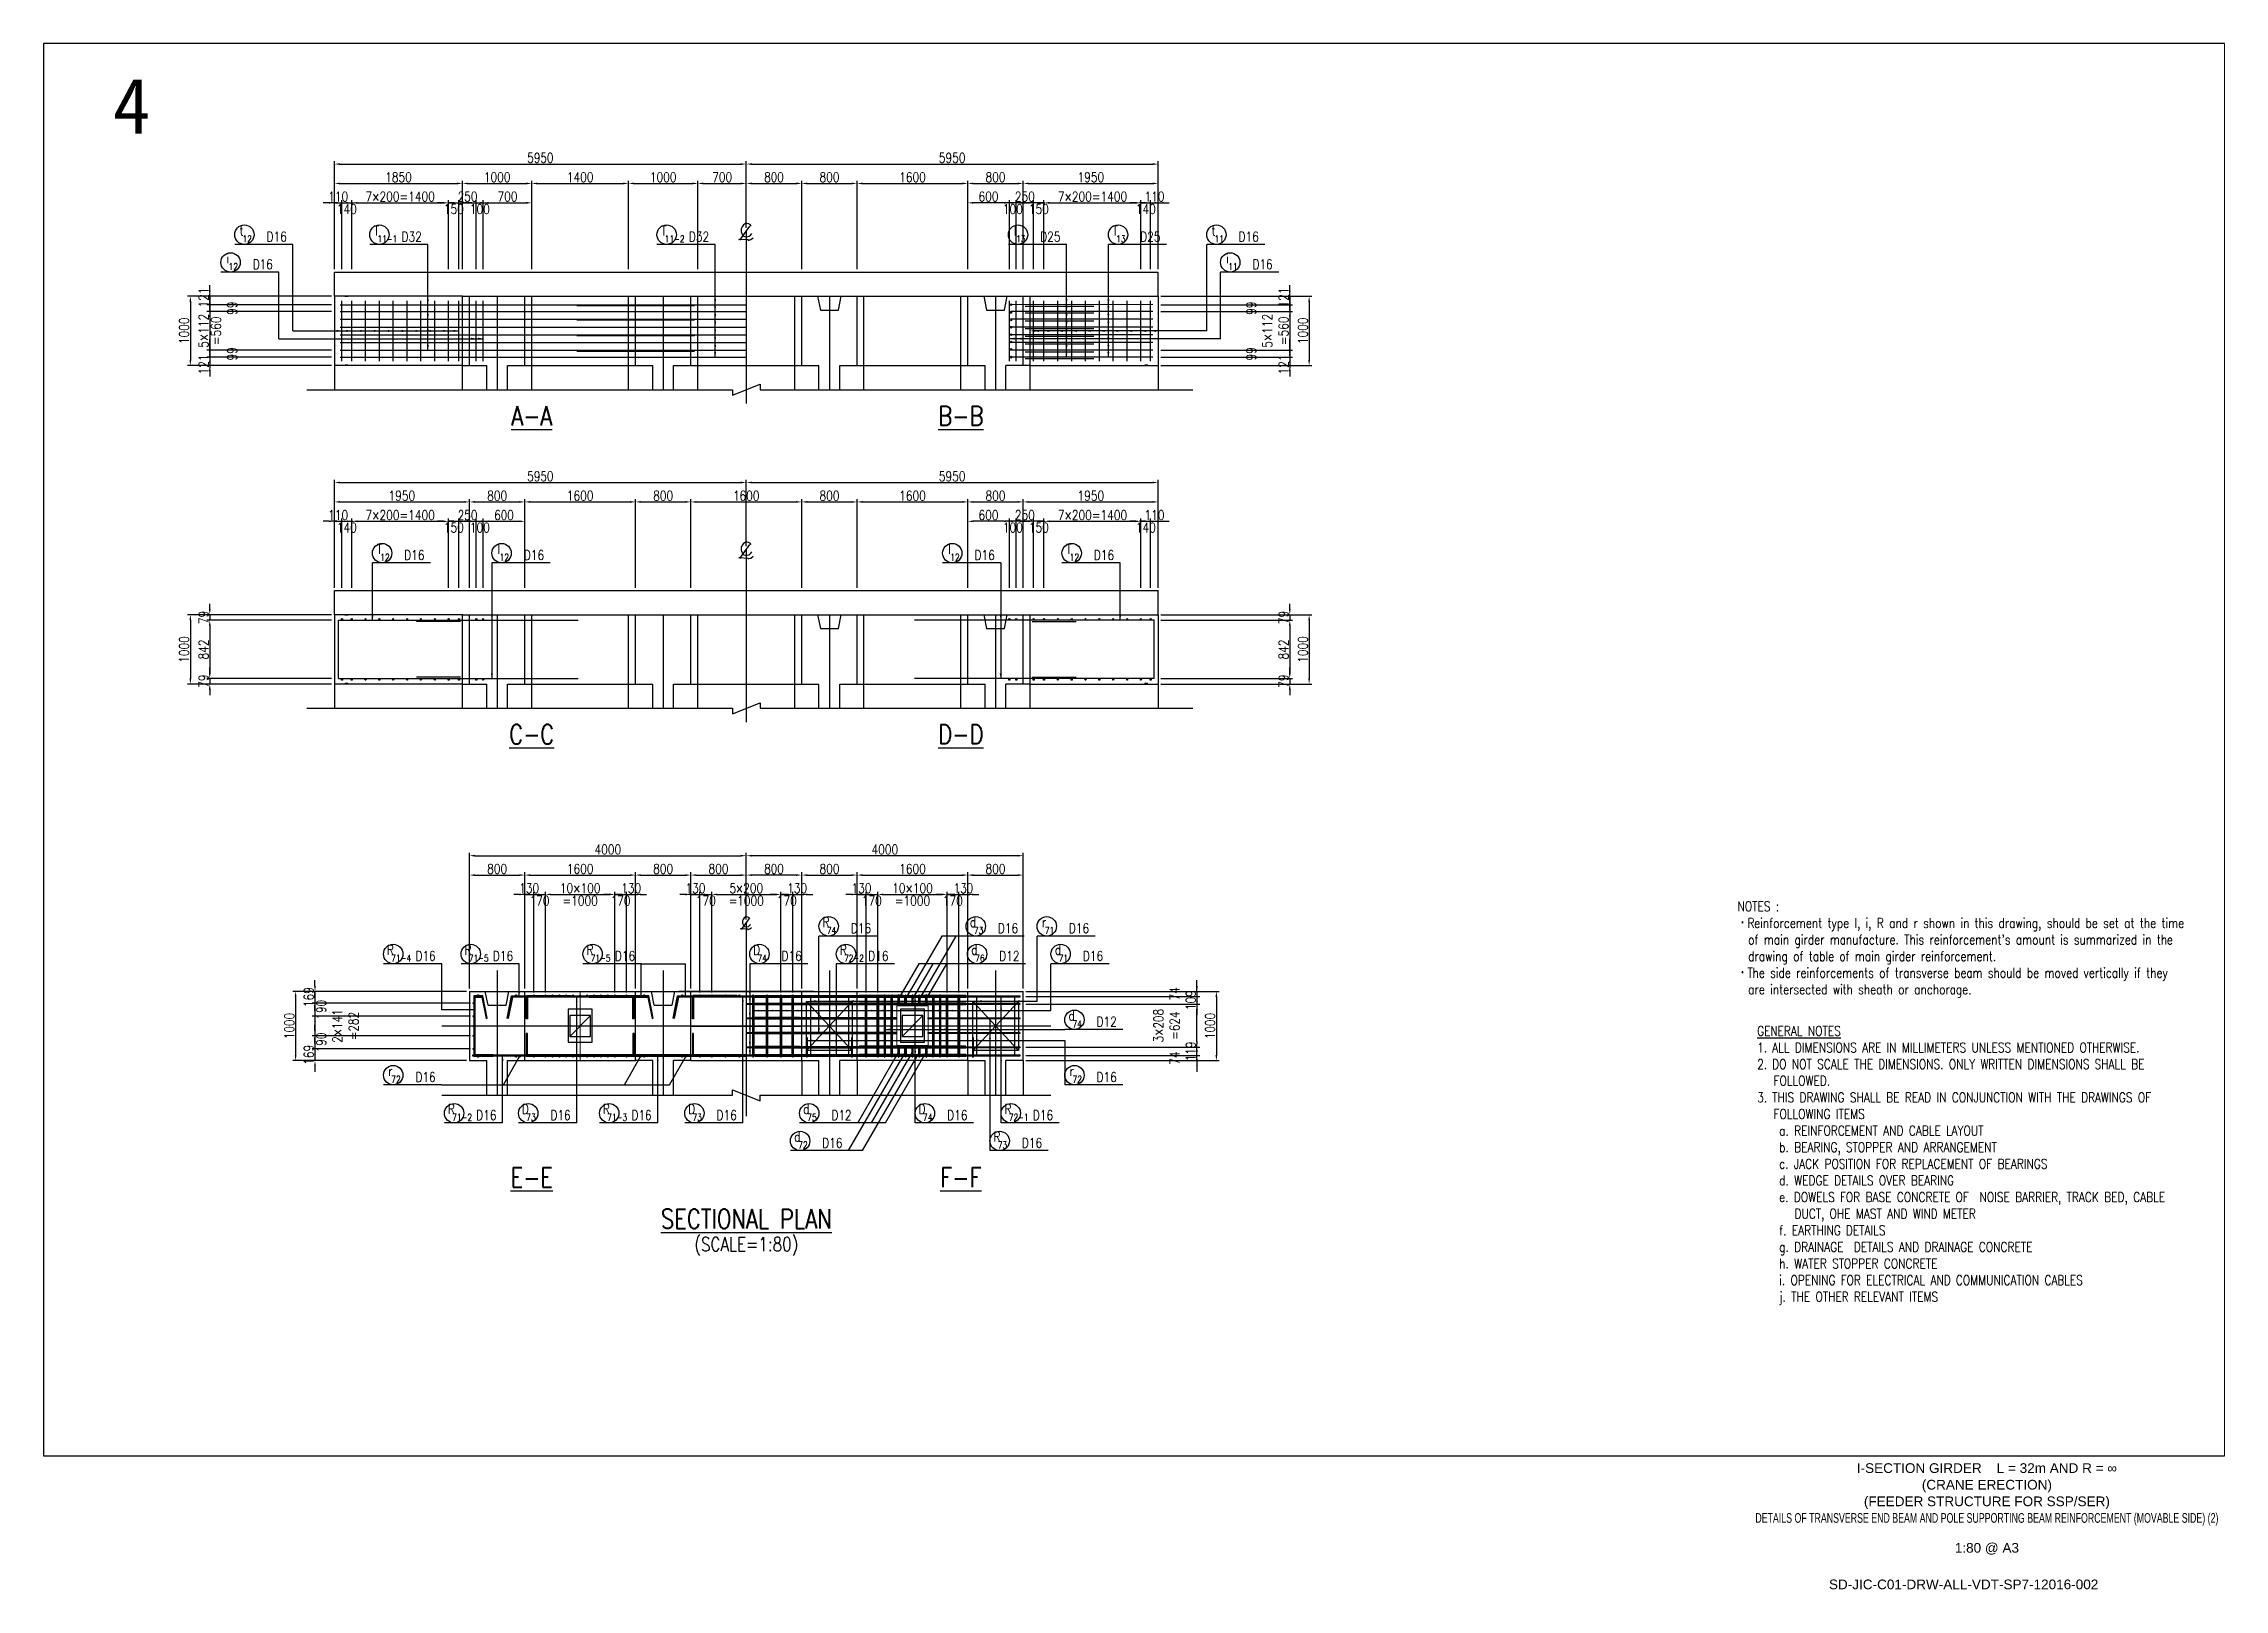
# Paper-space layout 'ﾚｲｱｳﾄ1 (4)' of a CAD drawing. Header units: millimetres. Extents: x 29 to 816, y 20 to 578.
# The model-space entities are those that its viewports show. They can reach past a viewport. Long polylines and large blocks are cut down to what shows.
import ezdxf
from ezdxf.enums import TextEntityAlignment as Align

# ---------------------------------------------------------------- set-up
doc = ezdxf.new("R2010")
doc.units = ezdxf.units.MM
doc.header["$LTSCALE"] = 160
doc.header["$MEASUREMENT"] = 0
for name, pattern in [('CENTER', [2, 1.25, -0.25, 0.25, -0.25]), ('DASHED', [0.75, 0.5, -0.25]), ('HIDDEN', [0.375, 0.25, -0.125]), ('実線', [20, 10, 10])]:
    doc.linetypes.add(name, pattern=pattern)
doc.layers.get('0').update_dxf_attribs({"linetype": 'CONTINUOUS'})
doc.layers.get('DEFPOINTS').update_dxf_attribs({"color": 53, "linetype": 'CONTINUOUS'})
for name, color, linetype in [('CENTER', 6, 'CENTER'), ('DIM', 6, 'CONTINUOUS'), ('DIM-L', 6, 'CONTINUOUS'), ('GAIKEI-KEIKAKU', 4, 'CONTINUOUS'), ('TEKKIN-C', 3, 'CONTINUOUS'), ('TEKKIN-L', 2, 'CONTINUOUS'), ('TEKKIN-R', 3, 'CONTINUOUS'), ('TEKKIN-S', 3, 'CONTINUOUS'), ('TEXT', 4, 'CONTINUOUS'), ('TITLE', 3, 'CONTINUOUS'), ('TITLE-BOX', 3, 'CONTINUOUS')]:
    doc.layers.add(name, color=color, linetype=linetype)
doc.layers.add('D-WORK', color=8, linetype='実線', lineweight=0, plot=False)
doc.styles.add('DIM-TEXT', font='ROMANS', dxfattribs={"width": 0.8, "bigfont": 'EXTFONT'})
doc.styles.add('MSゴシック', font='')
doc.styles.add('romans', font='romans.shx', dxfattribs={"bigfont": 'extfont.shx'})
doc.styles.add('SYS-ARIAL', font='arial.ttf')
doc.styles.get('MSゴシック').set_extended_font_data('MS Gothic')
doc.dimstyles.new('DIM40', dxfattribs={"dimscale": 40, "dimtxt": 3.5, "dimasz": 2, "dimexe": 1, "dimexo": 1, "dimgap": 0.5, "dimtad": 1, "dimdec": 0, "dimzin": 9, "dimdsep": 46, "dimtxsty": 'DIM-TEXT', "dimcen": 0, "dimclrt": 4, "dimaunit": 1, "dimadec": 4, "dimazin": 0, "dimtfac": 1, "dimtdec": 0, "dimtix": 1, "dimtmove": 2, "dimatfit": 0, "dimfxl": 1, "dimlwd": -1, "dimlwe": -1, "dimarcsym": 0})

psp = doc.layouts.new('ﾚｲｱｳﾄ1 (4)')

# ---------------------------------------------------------------- texts
at = {"layer": 'TEXT', "style": 'romans', "width": 0.8}
for s, p in [('NOTES :', (640.5, 264.39)), ('・Reinforcement type I, i, R and r shown in this drawing, should be set at the time', (640.5, 258.39)), ("  of main girder manufacture. This reinforcement's amount is summarized in the ", (640.5, 252.39)), ('  drawing of table of main girder reinforcement.', (640.5, 246.39)), ('・The side reinforcements of transverse beam should be moved vertically if they ', (640.5, 240.39)), ('  are intersected with sheath or anchorage. ', (640.5, 234.39)), ('%%UGENERAL NOTES', (647.5, 219.41)), ('1. ALL DIMENSIONS ARE IN MILLIMETERS UNLESS MENTIONED OTHERWISE.', (647.5, 213.41)), ('2. DO NOT SCALE THE DIMENSIONS. ONLY WRITTEN DIMENSIONS SHALL BE ', (647.5, 207.41)), ('FOLLOWED.', (653.5, 201.41)), ('3. THIS DRAWING SHALL BE READ IN CONJUNCTION WITH THE DRAWINGS OF ', (647.5, 195.41)), ('FOLLOWING ITEMS', (653.5, 189.41)), ('a. REINFORCEMENT AND CABLE LAYOUT', (655.5, 183.41)), ('c. JACK POSITION FOR REPLACEMENT OF BEARINGS', (655.5, 171.41)), ('b. BEARING, STOPPER AND ARRANGEMENT', (655.5, 177.41)), ('d. WEDGE DETAILS OVER BEARING', (655.5, 165.41)), ('e. DOWELS FOR BASE CONCRETE OF  NOISE BARRIER, TRACK BED, CABLE', (655.5, 159.41)), ('f. EARTHING DETAILS', (655.5, 147.41)), ('DUCT, OHE MAST AND WIND METER', (661, 153.41)), ('g. DRAINAGE  DETAILS AND DRAINAGE CONCRETE', (655.5, 141.41)), ('h. WATER STOPPER CONCRETE', (655.5, 135.41)), ('j. THE OTHER RELEVANT ITEMS', (655.5, 123.41)), ('i. OPENING FOR ELECTRICAL AND COMMUNICATION CABLES', (655.5, 129.41))]:
    psp.add_text(s, height=3.5, dxfattribs=at).set_placement(p)
at = {"layer": 'TITLE-BOX', "style": 'SYS-ARIAL'}
for s, p in [('I-SECTION GIRDER    L = 32m AND R = ∞', (730.5, 63.3)), ('(CRANE ERECTION)', (730.5, 57.3)), ('(FEEDER STRUCTURE FOR SSP/SER)', (730.5, 51.3)), ('1:80 @ A3', (730.5, 34.5)), ('SD-JIC-C01-DRW-ALL-VDT-SP7-12016-002', (722.1, 21.3))]:
    psp.add_text(s, height=3.5, dxfattribs=at).set_placement(p, align=Align.MIDDLE_CENTER)
at = {"layer": 'TITLE-BOX', "style": 'SYS-ARIAL', "width": 0.65}
psp.add_text('DETAILS OF TRANSVERSE END BEAM AND POLE SUPPORTING BEAM REINFORCEMENT (MOVABLE SIDE) (2)', height=3.5, dxfattribs=at).set_placement((730.5, 45.3), align=Align.MIDDLE_CENTER)

msp = doc.modelspace()

# ---------------------------------------------------------------- texts
at = {"layer": 'DEFPOINTS', "style": 'MSゴシック'}
msp.add_text('4', height=800, dxfattribs=at).set_placement((101000, -44800))
at = {"layer": 'TEXT', "style": 'romans', "width": 0.8}
for s, height, p in [('t', 140, (102860, -46200)), ('12', 100, (102940, -46320)), ('T', 140, (104810, -46200)), ('11', 100, (104890, -46320)), ('-1', 100, (105030, -46320)), ('T', 140, (108960, -46200)), ('11', 100, (109040, -46320)), ('-2', 100, (109180, -46320)), ('I', 140, (114035, -46200)), ('13', 100, (114115, -46320)), ('T', 140, (115479.77, -46200)), ('13', 100, (115559.77, -46320)), ('t', 140, (116900, -46200)), ('11', 100, (116980, -46320)), ('i', 140, (102660, -46600)), ('i', 140, (117100, -46600)), ('12', 100, (102740, -46720)), ('11', 100, (117180, -46720)), ('T', 140, (104850, -50800)), ('12', 100, (104930, -50920)), ('I', 140, (106575, -50800)), ('12', 100, (106655, -50920)), ('I', 140, (113085, -50800)), ('12', 100, (113165, -50920)), ('T', 140, (114810, -50800)), ('12', 100, (114890, -50920)), ('R', 140, (111300, -56190)), ('74', 100, (111380, -56310)), ('d', 140, (113424.81, -56190)), ('73', 100, (113504.81, -56310)), ('r', 140, (114450, -56190)), ('71', 100, (114530, -56310)), ('R', 140, (105010, -56590)), ('71', 100, (105090, -56710)), ('-4', 100, (105230, -56710)), ('R', 140, (106130, -56590)), ('71', 100, (106210, -56710)), ('-5', 100, (106350, -56710)), ('R', 140, (107890, -56590)), ('71', 100, (107970, -56710)), ('-5', 100, (108110, -56710)), ('D', 140, (110300, -56590)), ('74', 100, (110380, -56710)), ('R', 140, (111550, -56590)), ('72', 100, (111630, -56710)), ('-2', 100, (111770, -56710)), ('d', 140, (113443.87, -56590)), ('76', 100, (113523.87, -56710)), ('d', 140, (114650, -56590)), ('71', 100, (114730, -56710)), ('d', 140, (114850, -57540)), ('74', 100, (114930, -57660)), ('r', 140, (105010, -58340)), ('72', 100, (105090, -58460)), ('r', 140, (114850, -58340)), ('72', 100, (114930, -58460)), ('R', 140, (105890, -58890)), ('D', 140, (106960, -58890)), ('R', 140, (108130, -58890)), ('D', 140, (109360, -58890)), ('d', 140, (111018.79, -58890)), ('D', 140, (112690, -58890)), ('R', 140, (113930, -58890)), ('71', 100, (105970, -59010)), ('-2', 100, (106110, -59010)), ('73', 100, (107040, -59010)), ('71', 100, (108210, -59010)), ('-3', 100, (108350, -59010)), ('73', 100, (109440, -59010)), ('75', 100, (111098.79, -59010)), ('74', 100, (112770, -59010)), ('72', 100, (114010, -59010)), ('-1', 100, (114150, -59010)), ('d', 140, (110887.85, -59290)), ('72', 100, (110967.85, -59410)), ('R', 140, (113770, -59290)), ('73', 100, (113850, -59410))]:
    msp.add_text(s, height=height, rotation=0.000107, dxfattribs=at).set_placement(p, align=Align.MIDDLE)
for s, p in [('D16', (103220, -46400)), ('D32', (105170, -46400)), ('D32', (109320, -46400)), ('D25', (114395, -46400)), ('D25', (115839.77, -46400)), ('D16', (117260, -46400)), ('D16', (103020, -46800)), ('D16', (117460, -46800)), ('D16', (105210, -51000)), ('D16', (106935, -51000)), ('D16', (113445, -51000)), ('D16', (115170, -51000)), ('D16', (111660, -56390)), ('D16', (113784.81, -56390)), ('D16', (114810, -56390)), ('D16', (105370, -56790)), ('D16', (106490, -56790)), ('D16', (108250, -56790)), ('D16', (110660, -56790)), ('D16', (111910, -56790)), ('D12', (113803.87, -56790)), ('D16', (115010, -56790)), ('D12', (115210, -57740)), ('D16', (105370, -58540)), ('D16', (115210, -58540)), ('D16', (106250, -59090)), ('D16', (107320, -59090)), ('D16', (108490, -59090)), ('D16', (109720, -59090)), ('D12', (111378.79, -59090)), ('D16', (113050, -59090)), ('D16', (114290, -59090)), ('D16', (111247.85, -59490)), ('D16', (114130, -59490))]:
    msp.add_text(s, height=140, rotation=0.000107, dxfattribs=at).set_placement(p, align=Align.BOTTOM_LEFT)
at = {"layer": 'TITLE', "style": 'romans', "width": 0.8}
for s, height, p in [('%%UA-A', 280, (107050, -49100)), ('%%UB-B', 280, (113250, -49100)), ('%%UC-C', 280, (107050, -53700)), ('%%UD-D', 280, (113250, -53700)), ('%%UE-E', 280, (107050, -60100)), ('%%UF-F', 280, (113250, -60100)), ('%%uSECTIONAL PLAN', 280, (110150, -60700)), ('(SCALE=1:80)', 200, (110150, -61000))]:
    msp.add_text(s, height=height, dxfattribs=at).set_placement(p, align=Align.BOTTOM_CENTER)

# ---------------------------------------------------------------- blocks, each defined once
blk = doc.blocks.new('A$C25330FEC')
at = {"layer": 'TEXT', "linetype": 'Continuous', "ltscale": 50}
for p, q in [((46, 65), (-100, -139)), ((-62, 53), (-75, 23)), ((-75, 23), (-75, -19)), ((-41, 81), (-62, 53)), ((-10, 101), (-41, 81)), ((10, 101), (-10, 101)), ((32, 96), (10, 101)), ((55, 85), (32, 96)), ((70, 65), (55, 85)), ((-104, -123), (28, -131)), ((-100, -139), (-104, -123)), ((-75, -19), (-68, -26)), ((-68, -26), (-56, -65)), ((-56, -65), (-34, -83)), ((-34, -83), (-10, -89)), ((-10, -89), (10, -89)), ((10, -89), (40, -83)), ((28, -131), (23, -139)), ((23, -139), (38, -139)), ((38, -139), (66, -130)), ((40, -83), (66, -61)), ((66, -61), (78, -43)), ((66, -130), (100, -105))]:
    blk.add_line(p, q, dxfattribs=at)
blk = doc.blocks.new('ARROW_4')
at = {"color": 0}
blk.add_solid([(0, 0), (-1, 0.2), (-1, -0.2)], dxfattribs=at)
blk = doc.blocks.new('*D1114')
at = {"layer": 'DEFPOINTS', "color": 0, "transparency": 16777216}
for p in [(115990, -50400), (115850, -51400), (115990, -51400)]:
    blk.add_point(p, dxfattribs=at)
at = {"layer": 'DIM', "color": 0, "transparency": 16777216}
for p, q in [((115770, -50400), (115690, -50400)), ((115850, -51360), (115850, -50360)), ((115850, -50400), (115990, -50400)), ((115990, -51360), (115990, -50360)), ((116070, -50400), (116150, -50400))]:
    blk.add_line(p, q, dxfattribs=at)
for points in [[(115770, -50387), (115770, -50413), (115850, -50400)], [(116070, -50387), (116070, -50413), (115990, -50400)]]:
    blk.add_solid(points, dxfattribs=at)
at = {"layer": 'DIM', "color": 4, "transparency": 16777216, "insert": (115920, -50490), "char_height": 140, "attachment_point": 5, "style": 'DIM-TEXT'}
blk.add_mtext('140', dxfattribs=at)
blk = doc.blocks.new('*D1115')
at = {"layer": 'DEFPOINTS', "color": 0, "transparency": 16777216}
for p in [(115850, -50400), (114450, -51400), (115850, -51400)]:
    blk.add_point(p, dxfattribs=at)
at = {"layer": 'DIM', "color": 0, "transparency": 16777216}
for p, q in [((114450, -51360), (114450, -50360)), ((114530, -50400), (115770, -50400)), ((115850, -51360), (115850, -50360))]:
    blk.add_line(p, q, dxfattribs=at)
for points in [[(114530, -50387), (114530, -50413), (114450, -50400)], [(115770, -50387), (115770, -50413), (115850, -50400)]]:
    blk.add_solid(points, dxfattribs=at)
at = {"layer": 'DIM', "color": 4, "transparency": 16777216, "insert": (115150, -50310), "char_height": 140, "attachment_point": 5, "style": 'DIM-TEXT'}
blk.add_mtext('7×200=1400', dxfattribs=at)
blk = doc.blocks.new('*D1116')
at = {"layer": 'DEFPOINTS', "color": 0, "transparency": 16777216}
for p in [(104450, -50400), (104310, -51400), (104450, -51400)]:
    blk.add_point(p, dxfattribs=at)
at = {"layer": 'DIM', "color": 0, "transparency": 16777216}
for p, q in [((104310, -51360), (104310, -50360)), ((104450, -51360), (104450, -50360)), ((104230, -50400), (104150, -50400)), ((104310, -50400), (104450, -50400)), ((104530, -50400), (104610, -50400))]:
    blk.add_line(p, q, dxfattribs=at)
for points in [[(104230, -50387), (104230, -50413), (104310, -50400)], [(104530, -50387), (104530, -50413), (104450, -50400)]]:
    blk.add_solid(points, dxfattribs=at)
at = {"layer": 'DIM', "color": 4, "transparency": 16777216, "insert": (104380, -50490), "char_height": 140, "attachment_point": 5, "style": 'DIM-TEXT'}
blk.add_mtext('140', dxfattribs=at)
blk = doc.blocks.new('*D1117')
at = {"layer": 'DEFPOINTS', "color": 0, "transparency": 16777216}
for p in [(105850, -50400), (104450, -51400), (105850, -51400)]:
    blk.add_point(p, dxfattribs=at)
at = {"layer": 'DIM', "color": 0, "transparency": 16777216}
for p, q in [((104450, -51360), (104450, -50360)), ((105850, -51360), (105850, -50360)), ((104530, -50400), (105770, -50400))]:
    blk.add_line(p, q, dxfattribs=at)
for points in [[(104530, -50387), (104530, -50413), (104450, -50400)], [(105770, -50387), (105770, -50413), (105850, -50400)]]:
    blk.add_solid(points, dxfattribs=at)
at = {"layer": 'DIM', "color": 4, "transparency": 16777216, "insert": (105150, -50310), "char_height": 140, "attachment_point": 5, "style": 'DIM-TEXT'}
blk.add_mtext('7×200=1400', dxfattribs=at)
blk = doc.blocks.new('*D1118')
at = {"layer": 'DEFPOINTS', "color": 0, "transparency": 16777216}
for p in [(116100, -51750), (116100, -52750), (118280, -52750)]:
    blk.add_point(p, dxfattribs=at)
at = {"layer": 'DIM', "color": 0, "transparency": 16777216}
for p, q in [((116140, -51750), (118320, -51750)), ((118280, -51830), (118280, -52670)), ((116140, -52750), (118320, -52750))]:
    blk.add_line(p, q, dxfattribs=at)
for points in [[(118267, -51830), (118293, -51830), (118280, -51750)], [(118267, -52670), (118293, -52670), (118280, -52750)]]:
    blk.add_solid(points, dxfattribs=at)
at = {"layer": 'DIM', "color": 4, "transparency": 16777216, "insert": (118190, -52250), "char_height": 140, "attachment_point": 5, "rotation": 90, "style": 'DIM-TEXT'}
blk.add_mtext('1000', dxfattribs=at)
blk = doc.blocks.new('*D1119')
at = {"layer": 'DEFPOINTS', "color": 0, "transparency": 16777216}
for p in [(116100, -50400), (115990, -51400), (116100, -51400)]:
    blk.add_point(p, dxfattribs=at)
at = {"layer": 'DIM', "color": 0, "transparency": 16777216}
for p, q in [((115990, -51360), (115990, -50360)), ((116100, -51360), (116100, -50360)), ((115910, -50400), (115830, -50400)), ((115990, -50400), (116100, -50400)), ((116180, -50400), (116260, -50400))]:
    blk.add_line(p, q, dxfattribs=at)
for points in [[(115910, -50387), (115910, -50413), (115990, -50400)], [(116180, -50387), (116180, -50413), (116100, -50400)]]:
    blk.add_solid(points, dxfattribs=at)
at = {"layer": 'DIM', "color": 4, "transparency": 16777216, "insert": (116045, -50310), "char_height": 140, "attachment_point": 5, "style": 'DIM-TEXT'}
blk.add_mtext('110', dxfattribs=at)
blk = doc.blocks.new('*D1120')
at = {"layer": 'DEFPOINTS', "color": 0, "transparency": 16777216}
for p in [(104310, -50400), (104200, -51400), (104310, -51400)]:
    blk.add_point(p, dxfattribs=at)
at = {"layer": 'DIM', "color": 0, "transparency": 16777216}
for p, q in [((104200, -51360), (104200, -50360)), ((104310, -51360), (104310, -50360)), ((104120, -50400), (104040, -50400)), ((104200, -50400), (104310, -50400)), ((104390, -50400), (104470, -50400))]:
    blk.add_line(p, q, dxfattribs=at)
for points in [[(104120, -50387), (104120, -50413), (104200, -50400)], [(104390, -50387), (104390, -50413), (104310, -50400)]]:
    blk.add_solid(points, dxfattribs=at)
at = {"layer": 'DIM', "color": 4, "transparency": 16777216, "insert": (104255, -50310), "char_height": 140, "attachment_point": 5, "style": 'DIM-TEXT'}
blk.add_mtext('110', dxfattribs=at)
blk = doc.blocks.new('*D1121')
at = {"layer": 'DEFPOINTS', "color": 0, "transparency": 16777216}
for p in [(104200, -51750), (102120, -52750), (104200, -52750)]:
    blk.add_point(p, dxfattribs=at)
at = {"layer": 'DIM', "color": 0, "transparency": 16777216}
for p, q in [((104160, -51750), (102080, -51750)), ((102120, -51830), (102120, -52670)), ((104160, -52750), (102080, -52750))]:
    blk.add_line(p, q, dxfattribs=at)
for points in [[(102107, -51830), (102133, -51830), (102120, -51750)], [(102107, -52670), (102133, -52670), (102120, -52750)]]:
    blk.add_solid(points, dxfattribs=at)
at = {"layer": 'DIM', "color": 4, "transparency": 16777216, "insert": (102030, -52250), "char_height": 140, "attachment_point": 5, "rotation": 90, "style": 'DIM-TEXT'}
blk.add_mtext('1000', dxfattribs=at)
blk = doc.blocks.new('*D1122')
at = {"layer": 'DEFPOINTS', "color": 0, "transparency": 16777216}
for p in [(106150, -50120), (104200, -51400), (106150, -51400)]:
    blk.add_point(p, dxfattribs=at)
at = {"layer": 'DIM', "color": 0, "transparency": 16777216}
for p, q in [((104200, -51360), (104200, -50080)), ((106150, -51360), (106150, -50080)), ((104280, -50120), (106070, -50120))]:
    blk.add_line(p, q, dxfattribs=at)
for points in [[(104280, -50107), (104280, -50133), (104200, -50120)], [(106070, -50107), (106070, -50133), (106150, -50120)]]:
    blk.add_solid(points, dxfattribs=at)
at = {"layer": 'DIM', "color": 4, "transparency": 16777216, "insert": (105175, -50030), "char_height": 140, "attachment_point": 5, "style": 'DIM-TEXT'}
blk.add_mtext('1950', dxfattribs=at)
blk = doc.blocks.new('*D1123')
at = {"layer": 'DEFPOINTS', "color": 0, "transparency": 16777216}
for p in [(106950, -50120), (106150, -51400), (106950, -51400)]:
    blk.add_point(p, dxfattribs=at)
at = {"layer": 'DIM', "color": 0, "transparency": 16777216}
for p, q in [((106150, -51360), (106150, -50080)), ((106950, -51360), (106950, -50080)), ((106230, -50120), (106870, -50120))]:
    blk.add_line(p, q, dxfattribs=at)
for points in [[(106230, -50107), (106230, -50133), (106150, -50120)], [(106870, -50107), (106870, -50133), (106950, -50120)]]:
    blk.add_solid(points, dxfattribs=at)
at = {"layer": 'DIM', "color": 4, "transparency": 16777216, "insert": (106550, -50030), "char_height": 140, "attachment_point": 5, "style": 'DIM-TEXT'}
blk.add_mtext('800', dxfattribs=at)
blk = doc.blocks.new('*D1124')
at = {"layer": 'DEFPOINTS', "color": 0, "transparency": 16777216}
for p in [(106000, -50400), (105850, -51400), (106000, -51400)]:
    blk.add_point(p, dxfattribs=at)
at = {"layer": 'DIM', "color": 0, "transparency": 16777216}
for p, q in [((105850, -51360), (105850, -50360)), ((106000, -51360), (106000, -50360)), ((105770, -50400), (105690, -50400)), ((105850, -50400), (106000, -50400)), ((106080, -50400), (106160, -50400))]:
    blk.add_line(p, q, dxfattribs=at)
for points in [[(105770, -50387), (105770, -50413), (105850, -50400)], [(106080, -50387), (106080, -50413), (106000, -50400)]]:
    blk.add_solid(points, dxfattribs=at)
at = {"layer": 'DIM', "color": 4, "transparency": 16777216, "insert": (105925, -50490), "char_height": 140, "attachment_point": 5, "style": 'DIM-TEXT'}
blk.add_mtext('150', dxfattribs=at)
blk = doc.blocks.new('*D1125')
at = {"layer": 'DEFPOINTS', "color": 0, "transparency": 16777216}
for p in [(106250, -50400), (106000, -51400), (106250, -51400)]:
    blk.add_point(p, dxfattribs=at)
at = {"layer": 'DIM', "color": 0, "transparency": 16777216}
for p, q in [((106000, -51360), (106000, -50360)), ((106250, -51360), (106250, -50360)), ((105920, -50400), (105840, -50400)), ((106000, -50400), (106250, -50400)), ((106330, -50400), (106410, -50400))]:
    blk.add_line(p, q, dxfattribs=at)
for points in [[(105920, -50387), (105920, -50413), (106000, -50400)], [(106330, -50387), (106330, -50413), (106250, -50400)]]:
    blk.add_solid(points, dxfattribs=at)
at = {"layer": 'DIM', "color": 4, "transparency": 16777216, "insert": (106125, -50310), "char_height": 140, "attachment_point": 5, "style": 'DIM-TEXT'}
blk.add_mtext('250', dxfattribs=at)
blk = doc.blocks.new('*D1126')
at = {"layer": 'DEFPOINTS', "color": 0, "transparency": 16777216}
for p in [(106350, -50400), (106250, -51400), (106350, -51400)]:
    blk.add_point(p, dxfattribs=at)
at = {"layer": 'DIM', "color": 0, "transparency": 16777216}
for p, q in [((106250, -51360), (106250, -50360)), ((106350, -51360), (106350, -50360)), ((106170, -50400), (106090, -50400)), ((106250, -50400), (106350, -50400)), ((106430, -50400), (106510, -50400))]:
    blk.add_line(p, q, dxfattribs=at)
for points in [[(106170, -50387), (106170, -50413), (106250, -50400)], [(106430, -50387), (106430, -50413), (106350, -50400)]]:
    blk.add_solid(points, dxfattribs=at)
at = {"layer": 'DIM', "color": 4, "transparency": 16777216, "insert": (106300, -50490), "char_height": 140, "attachment_point": 5, "style": 'DIM-TEXT'}
blk.add_mtext('100', dxfattribs=at)
blk = doc.blocks.new('*D1127')
at = {"layer": 'DEFPOINTS', "color": 0, "transparency": 16777216}
for p in [(108550, -50120), (106950, -51400), (108550, -51400)]:
    blk.add_point(p, dxfattribs=at)
at = {"layer": 'DIM', "color": 0, "transparency": 16777216}
for p, q in [((106950, -51360), (106950, -50080)), ((108550, -51360), (108550, -50080)), ((107030, -50120), (108470, -50120))]:
    blk.add_line(p, q, dxfattribs=at)
for points in [[(107030, -50107), (107030, -50133), (106950, -50120)], [(108470, -50107), (108470, -50133), (108550, -50120)]]:
    blk.add_solid(points, dxfattribs=at)
at = {"layer": 'DIM', "color": 4, "transparency": 16777216, "insert": (107750, -50030), "char_height": 140, "attachment_point": 5, "style": 'DIM-TEXT'}
blk.add_mtext('1600', dxfattribs=at)
blk = doc.blocks.new('*D1128')
at = {"layer": 'DEFPOINTS', "color": 0, "transparency": 16777216}
for p in [(109350, -50120), (108550, -51400), (109350, -51400)]:
    blk.add_point(p, dxfattribs=at)
at = {"layer": 'DIM', "color": 0, "transparency": 16777216}
for p, q in [((108550, -51360), (108550, -50080)), ((109350, -51360), (109350, -50080)), ((108630, -50120), (109270, -50120))]:
    blk.add_line(p, q, dxfattribs=at)
for points in [[(108630, -50107), (108630, -50133), (108550, -50120)], [(109270, -50107), (109270, -50133), (109350, -50120)]]:
    blk.add_solid(points, dxfattribs=at)
at = {"layer": 'DIM', "color": 4, "transparency": 16777216, "insert": (108950, -50030), "char_height": 140, "attachment_point": 5, "style": 'DIM-TEXT'}
blk.add_mtext('800', dxfattribs=at)
blk = doc.blocks.new('*D1129')
at = {"layer": 'DEFPOINTS', "color": 0, "transparency": 16777216}
for p in [(111750, -50120), (110950, -51400), (111750, -51400)]:
    blk.add_point(p, dxfattribs=at)
at = {"layer": 'DIM', "color": 0, "transparency": 16777216}
for p, q in [((110950, -51360), (110950, -50080)), ((111750, -51360), (111750, -50080)), ((111030, -50120), (111670, -50120))]:
    blk.add_line(p, q, dxfattribs=at)
for points in [[(111030, -50107), (111030, -50133), (110950, -50120)], [(111670, -50107), (111670, -50133), (111750, -50120)]]:
    blk.add_solid(points, dxfattribs=at)
at = {"layer": 'DIM', "color": 4, "transparency": 16777216, "insert": (111350, -50030), "char_height": 140, "attachment_point": 5, "style": 'DIM-TEXT'}
blk.add_mtext('800', dxfattribs=at)
blk = doc.blocks.new('*D1130')
at = {"layer": 'DEFPOINTS', "color": 0, "transparency": 16777216}
for p in [(113350, -50120), (111750, -51400), (113350, -51400)]:
    blk.add_point(p, dxfattribs=at)
at = {"layer": 'DIM', "color": 0, "transparency": 16777216}
for p, q in [((111750, -51360), (111750, -50080)), ((113350, -51360), (113350, -50080)), ((111830, -50120), (113270, -50120))]:
    blk.add_line(p, q, dxfattribs=at)
for points in [[(111830, -50107), (111830, -50133), (111750, -50120)], [(113270, -50107), (113270, -50133), (113350, -50120)]]:
    blk.add_solid(points, dxfattribs=at)
at = {"layer": 'DIM', "color": 4, "transparency": 16777216, "insert": (112550, -50030), "char_height": 140, "attachment_point": 5, "style": 'DIM-TEXT'}
blk.add_mtext('1600', dxfattribs=at)
blk = doc.blocks.new('*D1131')
at = {"layer": 'DEFPOINTS', "color": 0, "transparency": 16777216}
for p in [(114150, -50120), (113350, -51400), (114150, -51400)]:
    blk.add_point(p, dxfattribs=at)
at = {"layer": 'DIM', "color": 0, "transparency": 16777216}
for p, q in [((113350, -51360), (113350, -50080)), ((114150, -51360), (114150, -50080)), ((113430, -50120), (114070, -50120))]:
    blk.add_line(p, q, dxfattribs=at)
for points in [[(113430, -50107), (113430, -50133), (113350, -50120)], [(114070, -50107), (114070, -50133), (114150, -50120)]]:
    blk.add_solid(points, dxfattribs=at)
at = {"layer": 'DIM', "color": 4, "transparency": 16777216, "insert": (113750, -50030), "char_height": 140, "attachment_point": 5, "style": 'DIM-TEXT'}
blk.add_mtext('800', dxfattribs=at)
blk = doc.blocks.new('*D1132')
at = {"layer": 'DEFPOINTS', "color": 0, "transparency": 16777216}
for p in [(116100, -50120), (114150, -51400), (116100, -51400)]:
    blk.add_point(p, dxfattribs=at)
at = {"layer": 'DIM', "color": 0, "transparency": 16777216}
for p, q in [((114150, -51360), (114150, -50080)), ((116100, -51360), (116100, -50080)), ((114230, -50120), (116020, -50120))]:
    blk.add_line(p, q, dxfattribs=at)
for points in [[(114230, -50107), (114230, -50133), (114150, -50120)], [(116020, -50107), (116020, -50133), (116100, -50120)]]:
    blk.add_solid(points, dxfattribs=at)
at = {"layer": 'DIM', "color": 4, "transparency": 16777216, "insert": (115125, -50030), "char_height": 140, "attachment_point": 5, "style": 'DIM-TEXT'}
blk.add_mtext('1950', dxfattribs=at)
blk = doc.blocks.new('*D1133')
at = {"layer": 'DEFPOINTS', "color": 0, "transparency": 16777216}
for p in [(106950, -50400), (106350, -51400), (106950, -51400)]:
    blk.add_point(p, dxfattribs=at)
at = {"layer": 'DIM', "color": 0, "transparency": 16777216}
for p, q in [((106350, -51360), (106350, -50360)), ((106950, -51360), (106950, -50360)), ((106430, -50400), (106870, -50400))]:
    blk.add_line(p, q, dxfattribs=at)
for points in [[(106430, -50387), (106430, -50413), (106350, -50400)], [(106870, -50387), (106870, -50413), (106950, -50400)]]:
    blk.add_solid(points, dxfattribs=at)
at = {"layer": 'DIM', "color": 4, "transparency": 16777216, "insert": (106650, -50310), "char_height": 140, "attachment_point": 5, "style": 'DIM-TEXT'}
blk.add_mtext('600', dxfattribs=at)
blk = doc.blocks.new('*D1134')
at = {"layer": 'DEFPOINTS', "color": 0, "transparency": 16777216}
for p in [(114300, -50400), (114300, -51400), (114450, -51400)]:
    blk.add_point(p, dxfattribs=at)
at = {"layer": 'DIM', "color": 0, "transparency": 16777216}
for p, q in [((114220, -50400), (114140, -50400)), ((114300, -51360), (114300, -50360)), ((114450, -50400), (114300, -50400)), ((114450, -51360), (114450, -50360)), ((114530, -50400), (114610, -50400))]:
    blk.add_line(p, q, dxfattribs=at)
for points in [[(114220, -50387), (114220, -50413), (114300, -50400)], [(114530, -50387), (114530, -50413), (114450, -50400)]]:
    blk.add_solid(points, dxfattribs=at)
at = {"layer": 'DIM', "color": 4, "transparency": 16777216, "insert": (114375, -50490), "char_height": 140, "attachment_point": 5, "style": 'DIM-TEXT'}
blk.add_mtext('150', dxfattribs=at)
blk = doc.blocks.new('*D1135')
at = {"layer": 'DEFPOINTS', "color": 0, "transparency": 16777216}
for p in [(114050, -50400), (114050, -51400), (114300, -51400)]:
    blk.add_point(p, dxfattribs=at)
at = {"layer": 'DIM', "color": 0, "transparency": 16777216}
for p, q in [((113970, -50400), (113890, -50400)), ((114050, -51360), (114050, -50360)), ((114300, -50400), (114050, -50400)), ((114300, -51360), (114300, -50360)), ((114380, -50400), (114460, -50400))]:
    blk.add_line(p, q, dxfattribs=at)
for points in [[(113970, -50387), (113970, -50413), (114050, -50400)], [(114380, -50387), (114380, -50413), (114300, -50400)]]:
    blk.add_solid(points, dxfattribs=at)
at = {"layer": 'DIM', "color": 4, "transparency": 16777216, "insert": (114175, -50310), "char_height": 140, "attachment_point": 5, "style": 'DIM-TEXT'}
blk.add_mtext('250', dxfattribs=at)
blk = doc.blocks.new('*D1136')
at = {"layer": 'DEFPOINTS', "color": 0, "transparency": 16777216}
for p in [(113950, -50400), (113950, -51400), (114050, -51400)]:
    blk.add_point(p, dxfattribs=at)
at = {"layer": 'DIM', "color": 0, "transparency": 16777216}
for p, q in [((113870, -50400), (113790, -50400)), ((113950, -51360), (113950, -50360)), ((114050, -50400), (113950, -50400)), ((114050, -51360), (114050, -50360)), ((114130, -50400), (114210, -50400))]:
    blk.add_line(p, q, dxfattribs=at)
for points in [[(113870, -50387), (113870, -50413), (113950, -50400)], [(114130, -50387), (114130, -50413), (114050, -50400)]]:
    blk.add_solid(points, dxfattribs=at)
at = {"layer": 'DIM', "color": 4, "transparency": 16777216, "insert": (114000, -50490), "char_height": 140, "attachment_point": 5, "style": 'DIM-TEXT'}
blk.add_mtext('100', dxfattribs=at)
blk = doc.blocks.new('*D1137')
at = {"layer": 'DEFPOINTS', "color": 0, "transparency": 16777216}
for p in [(113350, -50400), (113350, -51400), (113950, -51400)]:
    blk.add_point(p, dxfattribs=at)
at = {"layer": 'DIM', "color": 0, "transparency": 16777216}
for p, q in [((113350, -51360), (113350, -50360)), ((113870, -50400), (113430, -50400)), ((113950, -51360), (113950, -50360))]:
    blk.add_line(p, q, dxfattribs=at)
for points in [[(113430, -50387), (113430, -50413), (113350, -50400)], [(113870, -50387), (113870, -50413), (113950, -50400)]]:
    blk.add_solid(points, dxfattribs=at)
at = {"layer": 'DIM', "color": 4, "transparency": 16777216, "insert": (113650, -50310), "char_height": 140, "attachment_point": 5, "style": 'DIM-TEXT'}
blk.add_mtext('600', dxfattribs=at)
blk = doc.blocks.new('*D1138')
at = {"layer": 'DEFPOINTS', "color": 0, "transparency": 16777216}
for p in [(115990, -45800), (115850, -46800), (115990, -46800)]:
    blk.add_point(p, dxfattribs=at)
at = {"layer": 'DIM', "color": 0, "transparency": 16777216}
for p, q in [((115770, -45800), (115690, -45800)), ((115850, -46760), (115850, -45760)), ((115850, -45800), (115990, -45800)), ((115990, -46760), (115990, -45760)), ((116070, -45800), (116150, -45800))]:
    blk.add_line(p, q, dxfattribs=at)
for points in [[(115770, -45787), (115770, -45813), (115850, -45800)], [(116070, -45787), (116070, -45813), (115990, -45800)]]:
    blk.add_solid(points, dxfattribs=at)
at = {"layer": 'DIM', "color": 4, "transparency": 16777216, "insert": (115920, -45890), "char_height": 140, "attachment_point": 5, "style": 'DIM-TEXT'}
blk.add_mtext('140', dxfattribs=at)
blk = doc.blocks.new('*D1139')
at = {"layer": 'DEFPOINTS', "color": 0, "transparency": 16777216}
for p in [(115850, -45800), (114450, -46800), (115850, -46800)]:
    blk.add_point(p, dxfattribs=at)
at = {"layer": 'DIM', "color": 0, "transparency": 16777216}
for p, q in [((114450, -46760), (114450, -45760)), ((114530, -45800), (115770, -45800)), ((115850, -46760), (115850, -45760))]:
    blk.add_line(p, q, dxfattribs=at)
for points in [[(114530, -45787), (114530, -45813), (114450, -45800)], [(115770, -45787), (115770, -45813), (115850, -45800)]]:
    blk.add_solid(points, dxfattribs=at)
at = {"layer": 'DIM', "color": 4, "transparency": 16777216, "insert": (115150, -45710), "char_height": 140, "attachment_point": 5, "style": 'DIM-TEXT'}
blk.add_mtext('7×200=1400', dxfattribs=at)
blk = doc.blocks.new('*D1140')
at = {"layer": 'DEFPOINTS', "color": 0, "transparency": 16777216}
for p in [(104450, -45800), (104310, -46800), (104450, -46800)]:
    blk.add_point(p, dxfattribs=at)
at = {"layer": 'DIM', "color": 0, "transparency": 16777216}
for p, q in [((104230, -45800), (104150, -45800)), ((104310, -46760), (104310, -45760)), ((104310, -45800), (104450, -45800)), ((104450, -46760), (104450, -45760)), ((104530, -45800), (104610, -45800))]:
    blk.add_line(p, q, dxfattribs=at)
for points in [[(104230, -45787), (104230, -45813), (104310, -45800)], [(104530, -45787), (104530, -45813), (104450, -45800)]]:
    blk.add_solid(points, dxfattribs=at)
at = {"layer": 'DIM', "color": 4, "transparency": 16777216, "insert": (104380, -45890), "char_height": 140, "attachment_point": 5, "style": 'DIM-TEXT'}
blk.add_mtext('140', dxfattribs=at)
blk = doc.blocks.new('*D1141')
at = {"layer": 'DEFPOINTS', "color": 0, "transparency": 16777216}
for p in [(105850, -45800), (104450, -46800), (105850, -46800)]:
    blk.add_point(p, dxfattribs=at)
at = {"layer": 'DIM', "color": 0, "transparency": 16777216}
for p, q in [((104450, -46760), (104450, -45760)), ((104530, -45800), (105770, -45800)), ((105850, -46760), (105850, -45760))]:
    blk.add_line(p, q, dxfattribs=at)
for points in [[(104530, -45787), (104530, -45813), (104450, -45800)], [(105770, -45787), (105770, -45813), (105850, -45800)]]:
    blk.add_solid(points, dxfattribs=at)
at = {"layer": 'DIM', "color": 4, "transparency": 16777216, "insert": (105150, -45710), "char_height": 140, "attachment_point": 5, "style": 'DIM-TEXT'}
blk.add_mtext('7×200=1400', dxfattribs=at)
blk = doc.blocks.new('*D1142')
at = {"layer": 'DEFPOINTS', "color": 0, "transparency": 16777216}
for p in [(116100, -48029), (116100, -48150), (118000, -48150)]:
    blk.add_point(p, dxfattribs=at)
at = {"layer": 'DIM', "color": 0, "transparency": 16777216}
for p, q in [((118000, -47949), (118000, -47869)), ((116140, -48029), (118040, -48029)), ((116140, -48150), (118040, -48150)), ((118000, -48029), (118000, -48150)), ((118000, -48230), (118000, -48310))]:
    blk.add_line(p, q, dxfattribs=at)
for points in [[(117987, -47949), (118013, -47949), (118000, -48029)], [(117987, -48230), (118013, -48230), (118000, -48150)]]:
    blk.add_solid(points, dxfattribs=at)
at = {"layer": 'DIM', "color": 4, "transparency": 16777216, "insert": (117910, -48133), "char_height": 140, "attachment_point": 5, "rotation": 90, "style": 'DIM-TEXT'}
blk.add_mtext('121', dxfattribs=at)
blk = doc.blocks.new('*D1143')
at = {"layer": 'DEFPOINTS', "color": 0, "transparency": 16777216}
for p in [(116100, -47930), (116100, -48029), (118000, -48029)]:
    blk.add_point(p, dxfattribs=at)
at = {"layer": 'DIM', "color": 0, "transparency": 16777216}
for p, q in [((118000, -47850), (118000, -47770)), ((116140, -47930), (118040, -47930)), ((116140, -48029), (118040, -48029)), ((118000, -47930), (118000, -48029)), ((118000, -48109), (118000, -48189))]:
    blk.add_line(p, q, dxfattribs=at)
for points in [[(117987, -47850), (118013, -47850), (118000, -47930)], [(117987, -48109), (118013, -48109), (118000, -48029)]]:
    blk.add_solid(points, dxfattribs=at)
at = {"layer": 'DIM', "color": 4, "transparency": 16777216, "insert": (117677, -47980), "char_height": 140, "attachment_point": 5, "rotation": 90, "style": 'DIM-TEXT'}
blk.add_mtext('99\\P\\P ', dxfattribs=at)
blk = doc.blocks.new('*D1144')
at = {"layer": 'DEFPOINTS', "color": 0, "transparency": 16777216}
for p in [(116100, -47370), (116100, -47930), (118000, -47930)]:
    blk.add_point(p, dxfattribs=at)
at = {"layer": 'DIM', "color": 0, "transparency": 16777216}
for p, q in [((118000, -47290), (118000, -47210)), ((116140, -47370), (118040, -47370)), ((118000, -47370), (118000, -47930)), ((116140, -47930), (118040, -47930)), ((118000, -48010), (118000, -48090))]:
    blk.add_line(p, q, dxfattribs=at)
for points in [[(117987, -47290), (118013, -47290), (118000, -47370)], [(117987, -48010), (118013, -48010), (118000, -47930)]]:
    blk.add_solid(points, dxfattribs=at)
at = {"layer": 'DIM', "color": 4, "transparency": 16777216, "insert": (117793, -47650), "char_height": 140, "attachment_point": 5, "rotation": 90, "style": 'DIM-TEXT'}
blk.add_mtext('5×112\\P=560', dxfattribs=at)
blk = doc.blocks.new('*D1145')
at = {"layer": 'DEFPOINTS', "color": 0, "transparency": 16777216}
for p in [(116100, -47271), (116100, -47370), (118000, -47370)]:
    blk.add_point(p, dxfattribs=at)
at = {"layer": 'DIM', "color": 0, "transparency": 16777216}
for p, q in [((118000, -47191), (118000, -47111)), ((116140, -47271), (118040, -47271)), ((116140, -47370), (118040, -47370)), ((118000, -47271), (118000, -47370)), ((118000, -47450), (118000, -47530))]:
    blk.add_line(p, q, dxfattribs=at)
for points in [[(117987, -47191), (118013, -47191), (118000, -47271)], [(117987, -47450), (118013, -47450), (118000, -47370)]]:
    blk.add_solid(points, dxfattribs=at)
at = {"layer": 'DIM', "color": 4, "transparency": 16777216, "insert": (117677, -47321), "char_height": 140, "attachment_point": 5, "rotation": 90, "style": 'DIM-TEXT'}
blk.add_mtext('99\\P\\P ', dxfattribs=at)
blk = doc.blocks.new('*D1146')
at = {"layer": 'DEFPOINTS', "color": 0, "transparency": 16777216}
for p in [(116100, -47150), (116100, -47271), (118000, -47271)]:
    blk.add_point(p, dxfattribs=at)
at = {"layer": 'DIM', "color": 0, "transparency": 16777216}
for p, q in [((116140, -47150), (118040, -47150)), ((118000, -47070), (118000, -46990)), ((118000, -47150), (118000, -47271)), ((116140, -47271), (118040, -47271)), ((118000, -47351), (118000, -47431))]:
    blk.add_line(p, q, dxfattribs=at)
for points in [[(117987, -47070), (118013, -47070), (118000, -47150)], [(117987, -47351), (118013, -47351), (118000, -47271)]]:
    blk.add_solid(points, dxfattribs=at)
at = {"layer": 'DIM', "color": 4, "transparency": 16777216, "insert": (117910, -47168), "char_height": 140, "attachment_point": 5, "rotation": 90, "style": 'DIM-TEXT'}
blk.add_mtext('121', dxfattribs=at)
blk = doc.blocks.new('*D1147')
at = {"layer": 'DEFPOINTS', "color": 0, "transparency": 16777216}
for p in [(116100, -47150), (116100, -48150), (118280, -48150)]:
    blk.add_point(p, dxfattribs=at)
at = {"layer": 'DIM', "color": 0, "transparency": 16777216}
for p, q in [((116140, -47150), (118320, -47150)), ((118280, -47230), (118280, -48070)), ((116140, -48150), (118320, -48150))]:
    blk.add_line(p, q, dxfattribs=at)
for points in [[(118267, -47230), (118293, -47230), (118280, -47150)], [(118267, -48070), (118293, -48070), (118280, -48150)]]:
    blk.add_solid(points, dxfattribs=at)
at = {"layer": 'DIM', "color": 4, "transparency": 16777216, "insert": (118190, -47650), "char_height": 140, "attachment_point": 5, "rotation": 90, "style": 'DIM-TEXT'}
blk.add_mtext('1000', dxfattribs=at)
blk = doc.blocks.new('*D1148')
at = {"layer": 'DEFPOINTS', "color": 0, "transparency": 16777216}
for p in [(116100, -45800), (115990, -46800), (116100, -46800)]:
    blk.add_point(p, dxfattribs=at)
at = {"layer": 'DIM', "color": 0, "transparency": 16777216}
for p, q in [((115910, -45800), (115830, -45800)), ((115990, -46760), (115990, -45760)), ((115990, -45800), (116100, -45800)), ((116100, -46760), (116100, -45760)), ((116180, -45800), (116260, -45800))]:
    blk.add_line(p, q, dxfattribs=at)
for points in [[(115910, -45787), (115910, -45813), (115990, -45800)], [(116180, -45787), (116180, -45813), (116100, -45800)]]:
    blk.add_solid(points, dxfattribs=at)
at = {"layer": 'DIM', "color": 4, "transparency": 16777216, "insert": (116045, -45710), "char_height": 140, "attachment_point": 5, "style": 'DIM-TEXT'}
blk.add_mtext('110', dxfattribs=at)
blk = doc.blocks.new('*D1149')
at = {"layer": 'DEFPOINTS', "color": 0, "transparency": 16777216}
for p in [(104310, -45800), (104200, -46800), (104310, -46800)]:
    blk.add_point(p, dxfattribs=at)
at = {"layer": 'DIM', "color": 0, "transparency": 16777216}
for p, q in [((104120, -45800), (104040, -45800)), ((104200, -46760), (104200, -45760)), ((104200, -45800), (104310, -45800)), ((104310, -46760), (104310, -45760)), ((104390, -45800), (104470, -45800))]:
    blk.add_line(p, q, dxfattribs=at)
for points in [[(104120, -45787), (104120, -45813), (104200, -45800)], [(104390, -45787), (104390, -45813), (104310, -45800)]]:
    blk.add_solid(points, dxfattribs=at)
at = {"layer": 'DIM', "color": 4, "transparency": 16777216, "insert": (104255, -45710), "char_height": 140, "attachment_point": 5, "style": 'DIM-TEXT'}
blk.add_mtext('110', dxfattribs=at)
blk = doc.blocks.new('*D1150')
at = {"layer": 'DEFPOINTS', "color": 0, "transparency": 16777216}
for p in [(102400, -48150), (104200, -48029), (104200, -48150)]:
    blk.add_point(p, dxfattribs=at)
at = {"layer": 'DIM', "color": 0, "transparency": 16777216}
for p, q in [((102400, -47949), (102400, -47869)), ((104160, -48029), (102360, -48029)), ((104160, -48150), (102360, -48150)), ((102400, -48029), (102400, -48150)), ((102400, -48230), (102400, -48310))]:
    blk.add_line(p, q, dxfattribs=at)
for points in [[(102387, -47949), (102413, -47949), (102400, -48029)], [(102387, -48230), (102413, -48230), (102400, -48150)]]:
    blk.add_solid(points, dxfattribs=at)
at = {"layer": 'DIM', "color": 4, "transparency": 16777216, "insert": (102310, -48133), "char_height": 140, "attachment_point": 5, "rotation": 90, "style": 'DIM-TEXT'}
blk.add_mtext('121', dxfattribs=at)
blk = doc.blocks.new('*D1151')
at = {"layer": 'DEFPOINTS', "color": 0, "transparency": 16777216}
for p in [(102400, -48029), (104200, -47930), (104200, -48029)]:
    blk.add_point(p, dxfattribs=at)
at = {"layer": 'DIM', "color": 0, "transparency": 16777216}
for p, q in [((102400, -47850), (102400, -47770)), ((104160, -47930), (102360, -47930)), ((104160, -48029), (102360, -48029)), ((102400, -47930), (102400, -48029)), ((102400, -48109), (102400, -48189))]:
    blk.add_line(p, q, dxfattribs=at)
for points in [[(102387, -47850), (102413, -47850), (102400, -47930)], [(102387, -48109), (102413, -48109), (102400, -48029)]]:
    blk.add_solid(points, dxfattribs=at)
at = {"layer": 'DIM', "color": 4, "transparency": 16777216, "insert": (102607, -47980), "char_height": 140, "attachment_point": 5, "rotation": 90, "style": 'DIM-TEXT'}
blk.add_mtext('\\P99', dxfattribs=at)
blk = doc.blocks.new('*D1152')
at = {"layer": 'DEFPOINTS', "color": 0, "transparency": 16777216}
for p in [(104200, -47370), (102400, -47930), (104200, -47930)]:
    blk.add_point(p, dxfattribs=at)
at = {"layer": 'DIM', "color": 0, "transparency": 16777216}
for p, q in [((102400, -47290), (102400, -47210)), ((104160, -47370), (102360, -47370)), ((102400, -47370), (102400, -47930)), ((104160, -47930), (102360, -47930)), ((102400, -48010), (102400, -48090))]:
    blk.add_line(p, q, dxfattribs=at)
for points in [[(102387, -47290), (102413, -47290), (102400, -47370)], [(102387, -48010), (102413, -48010), (102400, -47930)]]:
    blk.add_solid(points, dxfattribs=at)
at = {"layer": 'DIM', "color": 4, "transparency": 16777216, "char_height": 140, "attachment_point": 5, "rotation": 90, "style": 'DIM-TEXT'}
for s, insert in [('5×112', (102310, -47650)), ('=560', (102490, -47650))]:
    blk.add_mtext(s, dxfattribs=dict(at, insert=insert))
blk = doc.blocks.new('*D1153')
at = {"layer": 'DEFPOINTS', "color": 0, "transparency": 16777216}
for p in [(102400, -47370), (104200, -47271), (104200, -47370)]:
    blk.add_point(p, dxfattribs=at)
at = {"layer": 'DIM', "color": 0, "transparency": 16777216}
for p, q in [((102400, -47191), (102400, -47111)), ((104160, -47271), (102360, -47271)), ((104160, -47370), (102360, -47370)), ((102400, -47271), (102400, -47370)), ((102400, -47450), (102400, -47530))]:
    blk.add_line(p, q, dxfattribs=at)
for points in [[(102387, -47191), (102413, -47191), (102400, -47271)], [(102387, -47450), (102413, -47450), (102400, -47370)]]:
    blk.add_solid(points, dxfattribs=at)
at = {"layer": 'DIM', "color": 4, "transparency": 16777216, "insert": (102607, -47321), "char_height": 140, "attachment_point": 5, "rotation": 90, "style": 'DIM-TEXT'}
blk.add_mtext('\\P99', dxfattribs=at)
blk = doc.blocks.new('*D1154')
at = {"layer": 'DEFPOINTS', "color": 0, "transparency": 16777216}
for p in [(104200, -47150), (102400, -47271), (104200, -47271)]:
    blk.add_point(p, dxfattribs=at)
at = {"layer": 'DIM', "color": 0, "transparency": 16777216}
for p, q in [((104160, -47150), (102360, -47150)), ((102400, -47070), (102400, -46990)), ((102400, -47150), (102400, -47271)), ((104160, -47271), (102360, -47271)), ((102400, -47351), (102400, -47431))]:
    blk.add_line(p, q, dxfattribs=at)
for points in [[(102387, -47070), (102413, -47070), (102400, -47150)], [(102387, -47351), (102413, -47351), (102400, -47271)]]:
    blk.add_solid(points, dxfattribs=at)
at = {"layer": 'DIM', "color": 4, "transparency": 16777216, "insert": (102310, -47168), "char_height": 140, "attachment_point": 5, "rotation": 90, "style": 'DIM-TEXT'}
blk.add_mtext('121', dxfattribs=at)
blk = doc.blocks.new('*D1155')
at = {"layer": 'DEFPOINTS', "color": 0, "transparency": 16777216}
for p in [(104200, -47150), (102120, -48150), (104200, -48150)]:
    blk.add_point(p, dxfattribs=at)
at = {"layer": 'DIM', "color": 0, "transparency": 16777216}
for p, q in [((104160, -47150), (102080, -47150)), ((102120, -47230), (102120, -48070)), ((104160, -48150), (102080, -48150))]:
    blk.add_line(p, q, dxfattribs=at)
for points in [[(102107, -47230), (102133, -47230), (102120, -47150)], [(102107, -48070), (102133, -48070), (102120, -48150)]]:
    blk.add_solid(points, dxfattribs=at)
at = {"layer": 'DIM', "color": 4, "transparency": 16777216, "insert": (102030, -47650), "char_height": 140, "attachment_point": 5, "rotation": 90, "style": 'DIM-TEXT'}
blk.add_mtext('1000', dxfattribs=at)
blk = doc.blocks.new('*D1156')
at = {"layer": 'DEFPOINTS', "color": 0, "transparency": 16777216}
for p in [(116100, -45240), (110150, -46200), (116100, -46800)]:
    blk.add_point(p, dxfattribs=at)
at = {"layer": 'DIM', "color": 0, "transparency": 16777216}
for p, q in [((110150, -46160), (110150, -45200)), ((110230, -45240), (116020, -45240)), ((116100, -46760), (116100, -45200))]:
    blk.add_line(p, q, dxfattribs=at)
for points in [[(110230, -45227), (110230, -45253), (110150, -45240)], [(116020, -45227), (116020, -45253), (116100, -45240)]]:
    blk.add_solid(points, dxfattribs=at)
at = {"layer": 'DIM', "color": 4, "transparency": 16777216, "insert": (113125, -45150), "char_height": 140, "attachment_point": 5, "style": 'DIM-TEXT'}
blk.add_mtext('5950', dxfattribs=at)
blk = doc.blocks.new('*D1157')
at = {"layer": 'DEFPOINTS', "color": 0, "transparency": 16777216}
for p in [(106050, -45520), (104200, -46800), (106050, -46800)]:
    blk.add_point(p, dxfattribs=at)
at = {"layer": 'DIM', "color": 0, "transparency": 16777216}
for p, q in [((104200, -46760), (104200, -45480)), ((104280, -45520), (105970, -45520)), ((106050, -46760), (106050, -45480))]:
    blk.add_line(p, q, dxfattribs=at)
for points in [[(104280, -45507), (104280, -45533), (104200, -45520)], [(105970, -45507), (105970, -45533), (106050, -45520)]]:
    blk.add_solid(points, dxfattribs=at)
at = {"layer": 'DIM', "color": 4, "transparency": 16777216, "insert": (105125, -45430), "char_height": 140, "attachment_point": 5, "style": 'DIM-TEXT'}
blk.add_mtext('1850', dxfattribs=at)
blk = doc.blocks.new('*D1158')
at = {"layer": 'DEFPOINTS', "color": 0, "transparency": 16777216}
for p in [(110150, -45240), (110150, -46200), (104200, -46800)]:
    blk.add_point(p, dxfattribs=at)
at = {"layer": 'DIM', "color": 0, "transparency": 16777216}
for p, q in [((104200, -46760), (104200, -45200)), ((104280, -45240), (110070, -45240)), ((110150, -46160), (110150, -45200))]:
    blk.add_line(p, q, dxfattribs=at)
for points in [[(104280, -45227), (104280, -45253), (104200, -45240)], [(110070, -45227), (110070, -45253), (110150, -45240)]]:
    blk.add_solid(points, dxfattribs=at)
at = {"layer": 'DIM', "color": 4, "transparency": 16777216, "insert": (107175, -45150), "char_height": 140, "attachment_point": 5, "style": 'DIM-TEXT'}
blk.add_mtext('5950', dxfattribs=at)
blk = doc.blocks.new('*D1159')
at = {"layer": 'DEFPOINTS', "color": 0, "transparency": 16777216}
for p in [(107050, -45520), (106050, -46800), (107050, -46800)]:
    blk.add_point(p, dxfattribs=at)
at = {"layer": 'DIM', "color": 0, "transparency": 16777216}
for p, q in [((106050, -46760), (106050, -45480)), ((106130, -45520), (106970, -45520)), ((107050, -46760), (107050, -45480))]:
    blk.add_line(p, q, dxfattribs=at)
for points in [[(106130, -45507), (106130, -45533), (106050, -45520)], [(106970, -45507), (106970, -45533), (107050, -45520)]]:
    blk.add_solid(points, dxfattribs=at)
at = {"layer": 'DIM', "color": 4, "transparency": 16777216, "insert": (106550, -45430), "char_height": 140, "attachment_point": 5, "style": 'DIM-TEXT'}
blk.add_mtext('1000', dxfattribs=at)
blk = doc.blocks.new('*D1160')
at = {"layer": 'DEFPOINTS', "color": 0, "transparency": 16777216}
for p in [(106000, -45800), (105850, -46800), (106000, -46800)]:
    blk.add_point(p, dxfattribs=at)
at = {"layer": 'DIM', "color": 0, "transparency": 16777216}
for p, q in [((105770, -45800), (105690, -45800)), ((105850, -46760), (105850, -45760)), ((105850, -45800), (106000, -45800)), ((106000, -46760), (106000, -45760)), ((106080, -45800), (106160, -45800))]:
    blk.add_line(p, q, dxfattribs=at)
for points in [[(105770, -45787), (105770, -45813), (105850, -45800)], [(106080, -45787), (106080, -45813), (106000, -45800)]]:
    blk.add_solid(points, dxfattribs=at)
at = {"layer": 'DIM', "color": 4, "transparency": 16777216, "insert": (105925, -45890), "char_height": 140, "attachment_point": 5, "style": 'DIM-TEXT'}
blk.add_mtext('150', dxfattribs=at)
blk = doc.blocks.new('*D1161')
at = {"layer": 'DEFPOINTS', "color": 0, "transparency": 16777216}
for p in [(106250, -45800), (106000, -46800), (106250, -46800)]:
    blk.add_point(p, dxfattribs=at)
at = {"layer": 'DIM', "color": 0, "transparency": 16777216}
for p, q in [((105920, -45800), (105840, -45800)), ((106000, -46760), (106000, -45760)), ((106000, -45800), (106250, -45800)), ((106250, -46760), (106250, -45760)), ((106330, -45800), (106410, -45800))]:
    blk.add_line(p, q, dxfattribs=at)
for points in [[(105920, -45787), (105920, -45813), (106000, -45800)], [(106330, -45787), (106330, -45813), (106250, -45800)]]:
    blk.add_solid(points, dxfattribs=at)
at = {"layer": 'DIM', "color": 4, "transparency": 16777216, "insert": (106125, -45710), "char_height": 140, "attachment_point": 5, "style": 'DIM-TEXT'}
blk.add_mtext('250', dxfattribs=at)
blk = doc.blocks.new('*D1162')
at = {"layer": 'DEFPOINTS', "color": 0, "transparency": 16777216}
for p in [(106350, -45800), (106250, -46800), (106350, -46800)]:
    blk.add_point(p, dxfattribs=at)
at = {"layer": 'DIM', "color": 0, "transparency": 16777216}
for p, q in [((106170, -45800), (106090, -45800)), ((106250, -46760), (106250, -45760)), ((106250, -45800), (106350, -45800)), ((106350, -46760), (106350, -45760)), ((106430, -45800), (106510, -45800))]:
    blk.add_line(p, q, dxfattribs=at)
for points in [[(106170, -45787), (106170, -45813), (106250, -45800)], [(106430, -45787), (106430, -45813), (106350, -45800)]]:
    blk.add_solid(points, dxfattribs=at)
at = {"layer": 'DIM', "color": 4, "transparency": 16777216, "insert": (106300, -45890), "char_height": 140, "attachment_point": 5, "style": 'DIM-TEXT'}
blk.add_mtext('100', dxfattribs=at)
blk = doc.blocks.new('*D1163')
at = {"layer": 'DEFPOINTS', "color": 0, "transparency": 16777216}
for p in [(108450, -45520), (107050, -46800), (108450, -46800)]:
    blk.add_point(p, dxfattribs=at)
at = {"layer": 'DIM', "color": 0, "transparency": 16777216}
for p, q in [((107050, -46760), (107050, -45480)), ((107130, -45520), (108370, -45520)), ((108450, -46760), (108450, -45480))]:
    blk.add_line(p, q, dxfattribs=at)
for points in [[(107130, -45507), (107130, -45533), (107050, -45520)], [(108370, -45507), (108370, -45533), (108450, -45520)]]:
    blk.add_solid(points, dxfattribs=at)
at = {"layer": 'DIM', "color": 4, "transparency": 16777216, "insert": (107750, -45430), "char_height": 140, "attachment_point": 5, "style": 'DIM-TEXT'}
blk.add_mtext('1400', dxfattribs=at)
blk = doc.blocks.new('*D1164')
at = {"layer": 'DEFPOINTS', "color": 0, "transparency": 16777216}
for p in [(109450, -45520), (108450, -46800), (109450, -46800)]:
    blk.add_point(p, dxfattribs=at)
at = {"layer": 'DIM', "color": 0, "transparency": 16777216}
for p, q in [((108450, -46760), (108450, -45480)), ((108530, -45520), (109370, -45520)), ((109450, -46760), (109450, -45480))]:
    blk.add_line(p, q, dxfattribs=at)
for points in [[(108530, -45507), (108530, -45533), (108450, -45520)], [(109370, -45507), (109370, -45533), (109450, -45520)]]:
    blk.add_solid(points, dxfattribs=at)
at = {"layer": 'DIM', "color": 4, "transparency": 16777216, "insert": (108950, -45430), "char_height": 140, "attachment_point": 5, "style": 'DIM-TEXT'}
blk.add_mtext('1000', dxfattribs=at)
blk = doc.blocks.new('*D1165')
at = {"layer": 'DEFPOINTS', "color": 0, "transparency": 16777216}
for p in [(110150, -45520), (110150, -46200), (109450, -46800)]:
    blk.add_point(p, dxfattribs=at)
at = {"layer": 'DIM', "color": 0, "transparency": 16777216}
for p, q in [((109450, -46760), (109450, -45480)), ((109530, -45520), (110070, -45520)), ((110150, -46160), (110150, -45480))]:
    blk.add_line(p, q, dxfattribs=at)
for points in [[(109530, -45507), (109530, -45533), (109450, -45520)], [(110070, -45507), (110070, -45533), (110150, -45520)]]:
    blk.add_solid(points, dxfattribs=at)
at = {"layer": 'DIM', "color": 4, "transparency": 16777216, "insert": (109800, -45430), "char_height": 140, "attachment_point": 5, "style": 'DIM-TEXT'}
blk.add_mtext('700', dxfattribs=at)
blk = doc.blocks.new('*D1166')
at = {"layer": 'DEFPOINTS', "color": 0, "transparency": 16777216}
for p in [(110950, -45520), (110150, -46200), (110950, -46800)]:
    blk.add_point(p, dxfattribs=at)
at = {"layer": 'DIM', "color": 0, "transparency": 16777216}
for p, q in [((110150, -46160), (110150, -45480)), ((110230, -45520), (110870, -45520)), ((110950, -46760), (110950, -45480))]:
    blk.add_line(p, q, dxfattribs=at)
for points in [[(110230, -45507), (110230, -45533), (110150, -45520)], [(110870, -45507), (110870, -45533), (110950, -45520)]]:
    blk.add_solid(points, dxfattribs=at)
at = {"layer": 'DIM', "color": 4, "transparency": 16777216, "insert": (110550, -45430), "char_height": 140, "attachment_point": 5, "style": 'DIM-TEXT'}
blk.add_mtext('800', dxfattribs=at)
blk = doc.blocks.new('*D1167')
at = {"layer": 'DEFPOINTS', "color": 0, "transparency": 16777216}
for p in [(111750, -45520), (110950, -46800), (111750, -46800)]:
    blk.add_point(p, dxfattribs=at)
at = {"layer": 'DIM', "color": 0, "transparency": 16777216}
for p, q in [((110950, -46760), (110950, -45480)), ((111030, -45520), (111670, -45520)), ((111750, -46760), (111750, -45480))]:
    blk.add_line(p, q, dxfattribs=at)
for points in [[(111030, -45507), (111030, -45533), (110950, -45520)], [(111670, -45507), (111670, -45533), (111750, -45520)]]:
    blk.add_solid(points, dxfattribs=at)
at = {"layer": 'DIM', "color": 4, "transparency": 16777216, "insert": (111350, -45430), "char_height": 140, "attachment_point": 5, "style": 'DIM-TEXT'}
blk.add_mtext('800', dxfattribs=at)
blk = doc.blocks.new('*D1168')
at = {"layer": 'DEFPOINTS', "color": 0, "transparency": 16777216}
for p in [(113350, -45520), (111750, -46800), (113350, -46800)]:
    blk.add_point(p, dxfattribs=at)
at = {"layer": 'DIM', "color": 0, "transparency": 16777216}
for p, q in [((111750, -46760), (111750, -45480)), ((111830, -45520), (113270, -45520)), ((113350, -46760), (113350, -45480))]:
    blk.add_line(p, q, dxfattribs=at)
for points in [[(111830, -45507), (111830, -45533), (111750, -45520)], [(113270, -45507), (113270, -45533), (113350, -45520)]]:
    blk.add_solid(points, dxfattribs=at)
at = {"layer": 'DIM', "color": 4, "transparency": 16777216, "insert": (112550, -45430), "char_height": 140, "attachment_point": 5, "style": 'DIM-TEXT'}
blk.add_mtext('1600', dxfattribs=at)
blk = doc.blocks.new('*D1169')
at = {"layer": 'DEFPOINTS', "color": 0, "transparency": 16777216}
for p in [(114150, -45520), (113350, -46800), (114150, -46800)]:
    blk.add_point(p, dxfattribs=at)
at = {"layer": 'DIM', "color": 0, "transparency": 16777216}
for p, q in [((113350, -46760), (113350, -45480)), ((113430, -45520), (114070, -45520)), ((114150, -46760), (114150, -45480))]:
    blk.add_line(p, q, dxfattribs=at)
for points in [[(113430, -45507), (113430, -45533), (113350, -45520)], [(114070, -45507), (114070, -45533), (114150, -45520)]]:
    blk.add_solid(points, dxfattribs=at)
at = {"layer": 'DIM', "color": 4, "transparency": 16777216, "insert": (113750, -45430), "char_height": 140, "attachment_point": 5, "style": 'DIM-TEXT'}
blk.add_mtext('800', dxfattribs=at)
blk = doc.blocks.new('*D1170')
at = {"layer": 'DEFPOINTS', "color": 0, "transparency": 16777216}
for p in [(116100, -45520), (114150, -46800), (116100, -46800)]:
    blk.add_point(p, dxfattribs=at)
at = {"layer": 'DIM', "color": 0, "transparency": 16777216}
for p, q in [((114150, -46760), (114150, -45480)), ((114230, -45520), (116020, -45520)), ((116100, -46760), (116100, -45480))]:
    blk.add_line(p, q, dxfattribs=at)
for points in [[(114230, -45507), (114230, -45533), (114150, -45520)], [(116020, -45507), (116020, -45533), (116100, -45520)]]:
    blk.add_solid(points, dxfattribs=at)
at = {"layer": 'DIM', "color": 4, "transparency": 16777216, "insert": (115125, -45430), "char_height": 140, "attachment_point": 5, "style": 'DIM-TEXT'}
blk.add_mtext('1950', dxfattribs=at)
blk = doc.blocks.new('*D1171')
at = {"layer": 'DEFPOINTS', "color": 0, "transparency": 16777216}
for p in [(107050, -45800), (106350, -46800), (107050, -46800)]:
    blk.add_point(p, dxfattribs=at)
at = {"layer": 'DIM', "color": 0, "transparency": 16777216}
for p, q in [((106350, -46760), (106350, -45760)), ((106430, -45800), (106970, -45800)), ((107050, -46760), (107050, -45760))]:
    blk.add_line(p, q, dxfattribs=at)
for points in [[(106430, -45787), (106430, -45813), (106350, -45800)], [(106970, -45787), (106970, -45813), (107050, -45800)]]:
    blk.add_solid(points, dxfattribs=at)
at = {"layer": 'DIM', "color": 4, "transparency": 16777216, "insert": (106700, -45710), "char_height": 140, "attachment_point": 5, "style": 'DIM-TEXT'}
blk.add_mtext('700', dxfattribs=at)
blk = doc.blocks.new('*D1172')
at = {"layer": 'DEFPOINTS', "color": 0, "transparency": 16777216}
for p in [(114050, -45800), (114050, -46800), (114300, -46800)]:
    blk.add_point(p, dxfattribs=at)
at = {"layer": 'DIM', "color": 0, "transparency": 16777216}
for p, q in [((113970, -45800), (113890, -45800)), ((114050, -46760), (114050, -45760)), ((114300, -45800), (114050, -45800)), ((114300, -46760), (114300, -45760)), ((114380, -45800), (114460, -45800))]:
    blk.add_line(p, q, dxfattribs=at)
for points in [[(113970, -45787), (113970, -45813), (114050, -45800)], [(114380, -45787), (114380, -45813), (114300, -45800)]]:
    blk.add_solid(points, dxfattribs=at)
at = {"layer": 'DIM', "color": 4, "transparency": 16777216, "insert": (114175, -45710), "char_height": 140, "attachment_point": 5, "style": 'DIM-TEXT'}
blk.add_mtext('250', dxfattribs=at)
blk = doc.blocks.new('*D1173')
at = {"layer": 'DEFPOINTS', "color": 0, "transparency": 16777216}
for p in [(113950, -45800), (113950, -46800), (114050, -46800)]:
    blk.add_point(p, dxfattribs=at)
at = {"layer": 'DIM', "color": 0, "transparency": 16777216}
for p, q in [((113870, -45800), (113790, -45800)), ((113950, -46760), (113950, -45760)), ((114050, -45800), (113950, -45800)), ((114050, -46760), (114050, -45760)), ((114130, -45800), (114210, -45800))]:
    blk.add_line(p, q, dxfattribs=at)
for points in [[(113870, -45787), (113870, -45813), (113950, -45800)], [(114130, -45787), (114130, -45813), (114050, -45800)]]:
    blk.add_solid(points, dxfattribs=at)
at = {"layer": 'DIM', "color": 4, "transparency": 16777216, "insert": (114000, -45890), "char_height": 140, "attachment_point": 5, "style": 'DIM-TEXT'}
blk.add_mtext('100', dxfattribs=at)
blk = doc.blocks.new('*D1174')
at = {"layer": 'DEFPOINTS', "color": 0, "transparency": 16777216}
for p in [(113350, -45800), (113350, -46800), (113950, -46800)]:
    blk.add_point(p, dxfattribs=at)
at = {"layer": 'DIM', "color": 0, "transparency": 16777216}
for p, q in [((113350, -46760), (113350, -45760)), ((113870, -45800), (113430, -45800)), ((113950, -46760), (113950, -45760))]:
    blk.add_line(p, q, dxfattribs=at)
for points in [[(113430, -45787), (113430, -45813), (113350, -45800)], [(113870, -45787), (113870, -45813), (113950, -45800)]]:
    blk.add_solid(points, dxfattribs=at)
at = {"layer": 'DIM', "color": 4, "transparency": 16777216, "insert": (113650, -45710), "char_height": 140, "attachment_point": 5, "style": 'DIM-TEXT'}
blk.add_mtext('600', dxfattribs=at)
blk = doc.blocks.new('*D1175')
at = {"layer": 'DEFPOINTS', "color": 0, "transparency": 16777216}
for p in [(116100, -52671), (116100, -52750), (118000, -52750)]:
    blk.add_point(p, dxfattribs=at)
at = {"layer": 'DIM', "color": 0, "transparency": 16777216}
for p, q in [((118000, -52591), (118000, -52511)), ((116140, -52671), (118040, -52671)), ((116140, -52750), (118040, -52750)), ((118000, -52671), (118000, -52750)), ((118000, -52830), (118000, -52910))]:
    blk.add_line(p, q, dxfattribs=at)
for points in [[(117987, -52591), (118013, -52591), (118000, -52671)], [(117987, -52830), (118013, -52830), (118000, -52750)]]:
    blk.add_solid(points, dxfattribs=at)
at = {"layer": 'DIM', "color": 4, "transparency": 16777216, "insert": (117910, -52711), "char_height": 140, "attachment_point": 5, "rotation": 90, "style": 'DIM-TEXT'}
blk.add_mtext('79', dxfattribs=at)
blk = doc.blocks.new('*D1176')
at = {"layer": 'DEFPOINTS', "color": 0, "transparency": 16777216}
for p in [(116100, -51750), (116100, -51829), (118000, -51829)]:
    blk.add_point(p, dxfattribs=at)
at = {"layer": 'DIM', "color": 0, "transparency": 16777216}
for p, q in [((118000, -51670), (118000, -51590)), ((116140, -51750), (118040, -51750)), ((116140, -51829), (118040, -51829)), ((118000, -51750), (118000, -51829)), ((118000, -51909), (118000, -51989))]:
    blk.add_line(p, q, dxfattribs=at)
for points in [[(117987, -51670), (118013, -51670), (118000, -51750)], [(117987, -51909), (118013, -51909), (118000, -51829)]]:
    blk.add_solid(points, dxfattribs=at)
at = {"layer": 'DIM', "color": 4, "transparency": 16777216, "insert": (117910, -51790), "char_height": 140, "attachment_point": 5, "rotation": 90, "style": 'DIM-TEXT'}
blk.add_mtext('79', dxfattribs=at)
blk = doc.blocks.new('*D1177')
at = {"layer": 'DEFPOINTS', "color": 0, "transparency": 16777216}
for p in [(116100, -51829), (116100, -52671), (118000, -52671)]:
    blk.add_point(p, dxfattribs=at)
at = {"layer": 'DIM', "color": 0, "transparency": 16777216}
for p, q in [((116140, -51829), (118040, -51829)), ((118000, -51909), (118000, -52591)), ((116140, -52671), (118040, -52671))]:
    blk.add_line(p, q, dxfattribs=at)
for points in [[(117987, -51909), (118013, -51909), (118000, -51829)], [(117987, -52591), (118013, -52591), (118000, -52671)]]:
    blk.add_solid(points, dxfattribs=at)
at = {"layer": 'DIM', "color": 4, "transparency": 16777216, "insert": (117910, -52250), "char_height": 140, "attachment_point": 5, "rotation": 90, "style": 'DIM-TEXT'}
blk.add_mtext('842', dxfattribs=at)
blk = doc.blocks.new('*D1178')
at = {"layer": 'DEFPOINTS', "color": 0, "transparency": 16777216}
for p in [(102400, -52750), (104200, -52671), (104200, -52750)]:
    blk.add_point(p, dxfattribs=at)
at = {"layer": 'DIM', "color": 0, "transparency": 16777216}
for p, q in [((102400, -52591), (102400, -52511)), ((104160, -52671), (102360, -52671)), ((104160, -52750), (102360, -52750)), ((102400, -52671), (102400, -52750)), ((102400, -52830), (102400, -52910))]:
    blk.add_line(p, q, dxfattribs=at)
for points in [[(102387, -52591), (102413, -52591), (102400, -52671)], [(102387, -52830), (102413, -52830), (102400, -52750)]]:
    blk.add_solid(points, dxfattribs=at)
at = {"layer": 'DIM', "color": 4, "transparency": 16777216, "insert": (102310, -52711), "char_height": 140, "attachment_point": 5, "rotation": 90, "style": 'DIM-TEXT'}
blk.add_mtext('79', dxfattribs=at)
blk = doc.blocks.new('*D1179')
at = {"layer": 'DEFPOINTS', "color": 0, "transparency": 16777216}
for p in [(102400, -51829), (104200, -51750), (104200, -51829)]:
    blk.add_point(p, dxfattribs=at)
at = {"layer": 'DIM', "color": 0, "transparency": 16777216}
for p, q in [((102400, -51670), (102400, -51590)), ((104160, -51750), (102360, -51750)), ((104160, -51829), (102360, -51829)), ((102400, -51750), (102400, -51829)), ((102400, -51909), (102400, -51989))]:
    blk.add_line(p, q, dxfattribs=at)
for points in [[(102387, -51670), (102413, -51670), (102400, -51750)], [(102387, -51909), (102413, -51909), (102400, -51829)]]:
    blk.add_solid(points, dxfattribs=at)
at = {"layer": 'DIM', "color": 4, "transparency": 16777216, "insert": (102310, -51790), "char_height": 140, "attachment_point": 5, "rotation": 90, "style": 'DIM-TEXT'}
blk.add_mtext('79', dxfattribs=at)
blk = doc.blocks.new('*D1180')
at = {"layer": 'DEFPOINTS', "color": 0, "transparency": 16777216}
for p in [(104200, -51829), (102400, -52671), (104200, -52671)]:
    blk.add_point(p, dxfattribs=at)
at = {"layer": 'DIM', "color": 0, "transparency": 16777216}
for p, q in [((104160, -51829), (102360, -51829)), ((102400, -51909), (102400, -52591)), ((104160, -52671), (102360, -52671))]:
    blk.add_line(p, q, dxfattribs=at)
for points in [[(102387, -51909), (102413, -51909), (102400, -51829)], [(102387, -52591), (102413, -52591), (102400, -52671)]]:
    blk.add_solid(points, dxfattribs=at)
at = {"layer": 'DIM', "color": 4, "transparency": 16777216, "insert": (102310, -52250), "char_height": 140, "attachment_point": 5, "rotation": 90, "style": 'DIM-TEXT'}
blk.add_mtext('842', dxfattribs=at)
blk = doc.blocks.new('*D1181')
at = {"layer": 'DEFPOINTS', "color": 0, "transparency": 16777216}
for p in [(110950, -50120), (109350, -51400), (110950, -51400)]:
    blk.add_point(p, dxfattribs=at)
at = {"layer": 'DIM', "color": 0, "transparency": 16777216}
for p, q in [((109350, -51360), (109350, -50080)), ((110950, -51360), (110950, -50080)), ((109430, -50120), (110870, -50120))]:
    blk.add_line(p, q, dxfattribs=at)
for points in [[(109430, -50107), (109430, -50133), (109350, -50120)], [(110870, -50107), (110870, -50133), (110950, -50120)]]:
    blk.add_solid(points, dxfattribs=at)
at = {"layer": 'DIM', "color": 4, "transparency": 16777216, "insert": (110150, -50030), "char_height": 140, "attachment_point": 5, "style": 'DIM-TEXT'}
blk.add_mtext('1600', dxfattribs=at)
blk = doc.blocks.new('*D1213')
at = {"layer": 'DEFPOINTS', "color": 0, "transparency": 16777216}
for p in [(106150, -57190), (103920, -57359), (106208, -57359)]:
    blk.add_point(p, dxfattribs=at)
at = {"layer": 'DIM', "color": 0, "transparency": 16777216}
for p, q in [((106110, -57190), (103880, -57190)), ((103920, -57110), (103920, -57030)), ((103920, -57190), (103920, -57359)), ((106168, -57359), (103880, -57359)), ((103920, -57439), (103920, -57519))]:
    blk.add_line(p, q, dxfattribs=at)
for points in [[(103907, -57110), (103933, -57110), (103920, -57190)], [(103907, -57439), (103933, -57439), (103920, -57359)]]:
    blk.add_solid(points, dxfattribs=at)
at = {"layer": 'DIM', "color": 4, "transparency": 16777216, "insert": (103830, -57274), "char_height": 140, "attachment_point": 5, "rotation": 90, "style": 'DIM-TEXT'}
blk.add_mtext('169', dxfattribs=at)
blk = doc.blocks.new('*D1214')
at = {"layer": 'DEFPOINTS', "color": 0, "transparency": 16777216}
for p in [(103920, -57549), (106208, -57359), (106208, -57549)]:
    blk.add_point(p, dxfattribs=at)
at = {"layer": 'DIM', "color": 0, "transparency": 16777216}
for p, q in [((103920, -57279), (103920, -57199)), ((106168, -57359), (103880, -57359)), ((106168, -57549), (103880, -57549)), ((103920, -57359), (103920, -57549)), ((103920, -57629), (103920, -57709))]:
    blk.add_line(p, q, dxfattribs=at)
for points in [[(103907, -57279), (103933, -57279), (103920, -57359)], [(103907, -57629), (103933, -57629), (103920, -57549)]]:
    blk.add_solid(points, dxfattribs=at)
at = {"layer": 'DIM', "color": 4, "transparency": 16777216, "insert": (104010, -57454), "char_height": 140, "attachment_point": 5, "rotation": 90, "style": 'DIM-TEXT'}
blk.add_mtext('190', dxfattribs=at)
blk = doc.blocks.new('*D1215')
at = {"layer": 'DEFPOINTS', "color": 0, "transparency": 16777216}
for p in [(106208, -57549), (103920, -57831), (106208, -57831)]:
    blk.add_point(p, dxfattribs=at)
at = {"layer": 'DIM', "color": 0, "transparency": 16777216}
for p, q in [((106168, -57549), (103880, -57549)), ((103920, -57469), (103920, -57389)), ((103920, -57549), (103920, -57831)), ((106168, -57831), (103880, -57831)), ((103920, -57911), (103920, -57991))]:
    blk.add_line(p, q, dxfattribs=at)
for points in [[(103907, -57469), (103933, -57469), (103920, -57549)], [(103907, -57911), (103933, -57911), (103920, -57831)]]:
    blk.add_solid(points, dxfattribs=at)
at = {"layer": 'DIM', "color": 4, "transparency": 16777216, "insert": (104243, -57690), "char_height": 140, "attachment_point": 5, "rotation": 90, "style": 'DIM-TEXT'}
blk.add_mtext('\\P2×141\\P=282', dxfattribs=at)
blk = doc.blocks.new('*D1216')
at = {"layer": 'DEFPOINTS', "color": 0, "transparency": 16777216}
for p in [(103920, -58190), (106150, -58190), (106208, -58021)]:
    blk.add_point(p, dxfattribs=at)
at = {"layer": 'DIM', "color": 0, "transparency": 16777216}
for p, q in [((103920, -57941), (103920, -57861)), ((106168, -58021), (103880, -58021)), ((106110, -58190), (103880, -58190)), ((103920, -58021), (103920, -58190)), ((103920, -58270), (103920, -58350))]:
    blk.add_line(p, q, dxfattribs=at)
for points in [[(103907, -57941), (103933, -57941), (103920, -58021)], [(103907, -58270), (103933, -58270), (103920, -58190)]]:
    blk.add_solid(points, dxfattribs=at)
at = {"layer": 'DIM', "color": 4, "transparency": 16777216, "insert": (103830, -58105), "char_height": 140, "attachment_point": 5, "rotation": 90, "style": 'DIM-TEXT'}
blk.add_mtext('169', dxfattribs=at)
blk = doc.blocks.new('*D1217')
at = {"layer": 'DEFPOINTS', "color": 0, "transparency": 16777216}
for p in [(106150, -57190), (103640, -58190), (106150, -58190)]:
    blk.add_point(p, dxfattribs=at)
at = {"layer": 'DIM', "color": 0, "transparency": 16777216}
for p, q in [((106110, -57190), (103600, -57190)), ((103640, -57270), (103640, -58110)), ((106110, -58190), (103600, -58190))]:
    blk.add_line(p, q, dxfattribs=at)
for points in [[(103627, -57270), (103653, -57270), (103640, -57190)], [(103627, -58110), (103653, -58110), (103640, -58190)]]:
    blk.add_solid(points, dxfattribs=at)
at = {"layer": 'DIM', "color": 4, "transparency": 16777216, "insert": (103550, -57690), "char_height": 140, "attachment_point": 5, "rotation": 90, "style": 'DIM-TEXT'}
blk.add_mtext('1000', dxfattribs=at)
blk = doc.blocks.new('*D1218')
at = {"layer": 'DEFPOINTS', "color": 0, "transparency": 16777216}
for p in [(106208, -57831), (103920, -58021), (106208, -58021)]:
    blk.add_point(p, dxfattribs=at)
at = {"layer": 'DIM', "color": 0, "transparency": 16777216}
for p, q in [((106168, -57831), (103880, -57831)), ((103920, -57751), (103920, -57671)), ((103920, -57831), (103920, -58021)), ((106168, -58021), (103880, -58021)), ((103920, -58101), (103920, -58181))]:
    blk.add_line(p, q, dxfattribs=at)
for points in [[(103907, -57751), (103933, -57751), (103920, -57831)], [(103907, -58101), (103933, -58101), (103920, -58021)]]:
    blk.add_solid(points, dxfattribs=at)
at = {"layer": 'DIM', "color": 4, "transparency": 16777216, "insert": (104010, -57926), "char_height": 140, "attachment_point": 5, "rotation": 90, "style": 'DIM-TEXT'}
blk.add_mtext('190', dxfattribs=at)
blk = doc.blocks.new('*D1207')
at = {"layer": 'DEFPOINTS', "color": 0, "transparency": 16777216}
for p in [(114150, -57190), (114150, -58190), (116940, -58190)]:
    blk.add_point(p, dxfattribs=at)
at = {"layer": 'DIM', "color": 0, "transparency": 16777216}
for p, q in [((114190, -57190), (116980, -57190)), ((116940, -57270), (116940, -58110)), ((114190, -58190), (116980, -58190))]:
    blk.add_line(p, q, dxfattribs=at)
for points in [[(116927, -57270), (116953, -57270), (116940, -57190)], [(116927, -58110), (116953, -58110), (116940, -58190)]]:
    blk.add_solid(points, dxfattribs=at)
at = {"layer": 'DIM', "color": 4, "transparency": 16777216, "insert": (116850, -57690), "char_height": 140, "attachment_point": 5, "rotation": 90, "style": 'DIM-TEXT'}
blk.add_mtext('1000', dxfattribs=at)
blk = doc.blocks.new('*D1208')
at = {"layer": 'DEFPOINTS', "color": 0, "transparency": 16777216}
for p in [(114150, -57190), (114150, -57264), (116660, -57264)]:
    blk.add_point(p, dxfattribs=at)
at = {"layer": 'DIM', "color": 0, "transparency": 16777216}
for p, q in [((114190, -57190), (116700, -57190)), ((114190, -57264), (116700, -57264)), ((116660, -57110), (116660, -57030)), ((116660, -57190), (116660, -57264)), ((116660, -57344), (116660, -57424))]:
    blk.add_line(p, q, dxfattribs=at)
for points in [[(116647, -57110), (116673, -57110), (116660, -57190)], [(116647, -57344), (116673, -57344), (116660, -57264)]]:
    blk.add_solid(points, dxfattribs=at)
at = {"layer": 'DIM', "color": 4, "transparency": 16777216, "insert": (116453, -57227), "char_height": 140, "attachment_point": 5, "rotation": 90, "style": 'DIM-TEXT'}
blk.add_mtext('74\\P ', dxfattribs=at)
blk = doc.blocks.new('*D1209')
at = {"layer": 'DEFPOINTS', "color": 0, "transparency": 16777216}
for p in [(114150, -57264), (114150, -57373), (116660, -57373)]:
    blk.add_point(p, dxfattribs=at)
at = {"layer": 'DIM', "color": 0, "transparency": 16777216}
for p, q in [((114190, -57264), (116700, -57264)), ((116660, -57184), (116660, -57104)), ((116660, -57264), (116660, -57373)), ((114190, -57373), (116700, -57373)), ((116660, -57453), (116660, -57533))]:
    blk.add_line(p, q, dxfattribs=at)
for points in [[(116647, -57184), (116673, -57184), (116660, -57264)], [(116647, -57453), (116673, -57453), (116660, -57373)]]:
    blk.add_solid(points, dxfattribs=at)
at = {"layer": 'DIM', "color": 4, "transparency": 16777216, "insert": (116570, -57318), "char_height": 140, "attachment_point": 5, "rotation": 90, "style": 'DIM-TEXT'}
blk.add_mtext('109', dxfattribs=at)
blk = doc.blocks.new('*D1210')
at = {"layer": 'DEFPOINTS', "color": 0, "transparency": 16777216}
for p in [(114150, -57997), (114150, -58116), (116660, -57997)]:
    blk.add_point(p, dxfattribs=at)
at = {"layer": 'DIM', "color": 0, "transparency": 16777216}
for p, q in [((116660, -57917), (116660, -57837)), ((114190, -57997), (116700, -57997)), ((114190, -58116), (116700, -58116)), ((116660, -58116), (116660, -57997)), ((116660, -58196), (116660, -58276))]:
    blk.add_line(p, q, dxfattribs=at)
for points in [[(116647, -57917), (116673, -57917), (116660, -57997)], [(116647, -58196), (116673, -58196), (116660, -58116)]]:
    blk.add_solid(points, dxfattribs=at)
at = {"layer": 'DIM', "color": 4, "transparency": 16777216, "insert": (116570, -58056), "char_height": 140, "attachment_point": 5, "rotation": 90, "style": 'DIM-TEXT'}
blk.add_mtext('119', dxfattribs=at)
blk = doc.blocks.new('*D1211')
at = {"layer": 'DEFPOINTS', "color": 0, "transparency": 16777216}
for p in [(114150, -58116), (114150, -58190), (116660, -58116)]:
    blk.add_point(p, dxfattribs=at)
at = {"layer": 'DIM', "color": 0, "transparency": 16777216}
for p, q in [((116660, -58036), (116660, -57956)), ((114190, -58116), (116700, -58116)), ((114190, -58190), (116700, -58190)), ((116660, -58190), (116660, -58116)), ((116660, -58270), (116660, -58350))]:
    blk.add_line(p, q, dxfattribs=at)
for points in [[(116647, -58036), (116673, -58036), (116660, -58116)], [(116647, -58270), (116673, -58270), (116660, -58190)]]:
    blk.add_solid(points, dxfattribs=at)
at = {"layer": 'DIM', "color": 4, "transparency": 16777216, "insert": (116453, -58153), "char_height": 140, "attachment_point": 5, "rotation": 90, "style": 'DIM-TEXT'}
blk.add_mtext('74\\P ', dxfattribs=at)
blk = doc.blocks.new('*D1212')
at = {"layer": 'DEFPOINTS', "color": 0, "transparency": 16777216}
for p in [(114150, -57373), (116660, -57373), (114150, -57997)]:
    blk.add_point(p, dxfattribs=at)
at = {"layer": 'DIM', "color": 0, "transparency": 16777216}
for p, q in [((114190, -57373), (116700, -57373)), ((116660, -57917), (116660, -57453)), ((114190, -57997), (116700, -57997))]:
    blk.add_line(p, q, dxfattribs=at)
for points in [[(116647, -57453), (116673, -57453), (116660, -57373)], [(116647, -57917), (116673, -57917), (116660, -57997)]]:
    blk.add_solid(points, dxfattribs=at)
at = {"layer": 'DIM', "color": 4, "transparency": 16777216, "insert": (116337, -57685), "char_height": 140, "attachment_point": 5, "rotation": 90, "style": 'DIM-TEXT'}
blk.add_mtext('3×208\\P=624\\P ', dxfattribs=at)
blk = doc.blocks.new('*D1202')
at = {"layer": 'DEFPOINTS', "color": 0, "transparency": 16777216}
for p in [(113050, -55790), (112050, -57248), (113050, -57248)]:
    blk.add_point(p, dxfattribs=at)
at = {"layer": 'DIM', "color": 0, "transparency": 16777216}
for p, q in [((112050, -57208), (112050, -55750)), ((113050, -57208), (113050, -55750)), ((112130, -55790), (112970, -55790))]:
    blk.add_line(p, q, dxfattribs=at)
for points in [[(112130, -55777), (112130, -55803), (112050, -55790)], [(112970, -55777), (112970, -55803), (113050, -55790)]]:
    blk.add_solid(points, dxfattribs=at)
at = {"layer": 'DIM', "color": 4, "transparency": 16777216, "char_height": 140, "attachment_point": 5, "style": 'DIM-TEXT'}
for s, insert in [('10×100', (112550, -55700)), ('=1000', (112550, -55880))]:
    blk.add_mtext(s, dxfattribs=dict(at, insert=insert))
blk = doc.blocks.new('*D1203')
at = {"layer": 'DEFPOINTS', "color": 0, "transparency": 16777216}
for p in [(112050, -55790), (111880, -57248), (112050, -57248)]:
    blk.add_point(p, dxfattribs=at)
at = {"layer": 'DIM', "color": 0, "transparency": 16777216}
for p, q in [((111880, -57208), (111880, -55750)), ((112050, -57208), (112050, -55750)), ((111800, -55790), (111720, -55790)), ((111880, -55790), (112050, -55790)), ((112130, -55790), (112210, -55790))]:
    blk.add_line(p, q, dxfattribs=at)
for points in [[(111800, -55777), (111800, -55803), (111880, -55790)], [(112130, -55777), (112130, -55803), (112050, -55790)]]:
    blk.add_solid(points, dxfattribs=at)
at = {"layer": 'DIM', "color": 4, "transparency": 16777216, "insert": (111965, -55880), "char_height": 140, "attachment_point": 5, "style": 'DIM-TEXT'}
blk.add_mtext('170', dxfattribs=at)
blk = doc.blocks.new('*D1204')
at = {"layer": 'DEFPOINTS', "color": 0, "transparency": 16777216}
for p in [(113220, -55790), (113050, -57248), (113220, -57248)]:
    blk.add_point(p, dxfattribs=at)
at = {"layer": 'DIM', "color": 0, "transparency": 16777216}
for p, q in [((113050, -57208), (113050, -55750)), ((113220, -57208), (113220, -55750)), ((112970, -55790), (112890, -55790)), ((113050, -55790), (113220, -55790)), ((113300, -55790), (113380, -55790))]:
    blk.add_line(p, q, dxfattribs=at)
for points in [[(112970, -55777), (112970, -55803), (113050, -55790)], [(113300, -55777), (113300, -55803), (113220, -55790)]]:
    blk.add_solid(points, dxfattribs=at)
at = {"layer": 'DIM', "color": 4, "transparency": 16777216, "insert": (113135, -55880), "char_height": 140, "attachment_point": 5, "style": 'DIM-TEXT'}
blk.add_mtext('170', dxfattribs=at)
blk = doc.blocks.new('*D1205')
at = {"layer": 'DEFPOINTS', "color": 0, "transparency": 16777216}
for p in [(113350, -55790), (113220, -57248), (113350, -57190)]:
    blk.add_point(p, dxfattribs=at)
at = {"layer": 'DIM', "color": 0, "transparency": 16777216}
for p, q in [((113220, -57208), (113220, -55750)), ((113350, -57150), (113350, -55750)), ((113140, -55790), (113060, -55790)), ((113220, -55790), (113350, -55790)), ((113430, -55790), (113510, -55790))]:
    blk.add_line(p, q, dxfattribs=at)
for points in [[(113140, -55777), (113140, -55803), (113220, -55790)], [(113430, -55777), (113430, -55803), (113350, -55790)]]:
    blk.add_solid(points, dxfattribs=at)
at = {"layer": 'DIM', "color": 4, "transparency": 16777216, "insert": (113285, -55700), "char_height": 140, "attachment_point": 5, "style": 'DIM-TEXT'}
blk.add_mtext('130', dxfattribs=at)
blk = doc.blocks.new('*D1206')
at = {"layer": 'DEFPOINTS', "color": 0, "transparency": 16777216}
for p in [(111880, -55790), (111750, -57190), (111880, -57248)]:
    blk.add_point(p, dxfattribs=at)
at = {"layer": 'DIM', "color": 0, "transparency": 16777216}
for p, q in [((111750, -57150), (111750, -55750)), ((111880, -57208), (111880, -55750)), ((111670, -55790), (111590, -55790)), ((111750, -55790), (111880, -55790)), ((111960, -55790), (112040, -55790))]:
    blk.add_line(p, q, dxfattribs=at)
for points in [[(111670, -55777), (111670, -55803), (111750, -55790)], [(111960, -55777), (111960, -55803), (111880, -55790)]]:
    blk.add_solid(points, dxfattribs=at)
at = {"layer": 'DIM', "color": 4, "transparency": 16777216, "insert": (111815, -55700), "char_height": 140, "attachment_point": 5, "style": 'DIM-TEXT'}
blk.add_mtext('130', dxfattribs=at)
blk = doc.blocks.new('*D1182')
at = {"layer": 'DEFPOINTS', "color": 0, "transparency": 16777216}
for p in [(110650, -55790), (109650, -57248), (110650, -57248)]:
    blk.add_point(p, dxfattribs=at)
at = {"layer": 'DIM', "color": 0, "transparency": 16777216}
for p, q in [((109650, -57208), (109650, -55750)), ((110650, -57208), (110650, -55750)), ((109730, -55790), (110570, -55790))]:
    blk.add_line(p, q, dxfattribs=at)
for points in [[(109730, -55777), (109730, -55803), (109650, -55790)], [(110570, -55777), (110570, -55803), (110650, -55790)]]:
    blk.add_solid(points, dxfattribs=at)
at = {"layer": 'DIM', "color": 4, "transparency": 16777216, "char_height": 140, "attachment_point": 5, "style": 'DIM-TEXT'}
for s, insert in [('5×200', (110150, -55700)), ('=1000', (110150, -55880))]:
    blk.add_mtext(s, dxfattribs=dict(at, insert=insert))
blk = doc.blocks.new('*D1183')
at = {"layer": 'DEFPOINTS', "color": 0, "transparency": 16777216}
for p in [(109650, -55790), (109480, -57248), (109650, -57248)]:
    blk.add_point(p, dxfattribs=at)
at = {"layer": 'DIM', "color": 0, "transparency": 16777216}
for p, q in [((109480, -57208), (109480, -55750)), ((109650, -57208), (109650, -55750)), ((109400, -55790), (109320, -55790)), ((109480, -55790), (109650, -55790)), ((109730, -55790), (109810, -55790))]:
    blk.add_line(p, q, dxfattribs=at)
for points in [[(109400, -55777), (109400, -55803), (109480, -55790)], [(109730, -55777), (109730, -55803), (109650, -55790)]]:
    blk.add_solid(points, dxfattribs=at)
at = {"layer": 'DIM', "color": 4, "transparency": 16777216, "insert": (109565, -55880), "char_height": 140, "attachment_point": 5, "style": 'DIM-TEXT'}
blk.add_mtext('170', dxfattribs=at)
blk = doc.blocks.new('*D1184')
at = {"layer": 'DEFPOINTS', "color": 0, "transparency": 16777216}
for p in [(110820, -55790), (110650, -57248), (110820, -57248)]:
    blk.add_point(p, dxfattribs=at)
at = {"layer": 'DIM', "color": 0, "transparency": 16777216}
for p, q in [((110650, -57208), (110650, -55750)), ((110820, -57208), (110820, -55750)), ((110570, -55790), (110490, -55790)), ((110650, -55790), (110820, -55790)), ((110900, -55790), (110980, -55790))]:
    blk.add_line(p, q, dxfattribs=at)
for points in [[(110570, -55777), (110570, -55803), (110650, -55790)], [(110900, -55777), (110900, -55803), (110820, -55790)]]:
    blk.add_solid(points, dxfattribs=at)
at = {"layer": 'DIM', "color": 4, "transparency": 16777216, "insert": (110735, -55880), "char_height": 140, "attachment_point": 5, "style": 'DIM-TEXT'}
blk.add_mtext('170', dxfattribs=at)
blk = doc.blocks.new('*D1185')
at = {"layer": 'DEFPOINTS', "color": 0, "transparency": 16777216}
for p in [(110950, -55790), (110820, -57248), (110950, -57190)]:
    blk.add_point(p, dxfattribs=at)
at = {"layer": 'DIM', "color": 0, "transparency": 16777216}
for p, q in [((110820, -57208), (110820, -55750)), ((110950, -57150), (110950, -55750)), ((110740, -55790), (110660, -55790)), ((110820, -55790), (110950, -55790)), ((111030, -55790), (111110, -55790))]:
    blk.add_line(p, q, dxfattribs=at)
for points in [[(110740, -55777), (110740, -55803), (110820, -55790)], [(111030, -55777), (111030, -55803), (110950, -55790)]]:
    blk.add_solid(points, dxfattribs=at)
at = {"layer": 'DIM', "color": 4, "transparency": 16777216, "insert": (110885, -55700), "char_height": 140, "attachment_point": 5, "style": 'DIM-TEXT'}
blk.add_mtext('130', dxfattribs=at)
blk = doc.blocks.new('*D1186')
at = {"layer": 'DEFPOINTS', "color": 0, "transparency": 16777216}
for p in [(109480, -55790), (109350, -57190), (109480, -57248)]:
    blk.add_point(p, dxfattribs=at)
at = {"layer": 'DIM', "color": 0, "transparency": 16777216}
for p, q in [((109350, -57150), (109350, -55750)), ((109480, -57208), (109480, -55750)), ((109270, -55790), (109190, -55790)), ((109350, -55790), (109480, -55790)), ((109560, -55790), (109640, -55790))]:
    blk.add_line(p, q, dxfattribs=at)
for points in [[(109270, -55777), (109270, -55803), (109350, -55790)], [(109560, -55777), (109560, -55803), (109480, -55790)]]:
    blk.add_solid(points, dxfattribs=at)
at = {"layer": 'DIM', "color": 4, "transparency": 16777216, "insert": (109415, -55700), "char_height": 140, "attachment_point": 5, "style": 'DIM-TEXT'}
blk.add_mtext('130', dxfattribs=at)
blk = doc.blocks.new('*D1187')
at = {"layer": 'DEFPOINTS', "color": 0, "transparency": 16777216}
for p in [(108250, -55790), (107250, -57248), (108250, -57248)]:
    blk.add_point(p, dxfattribs=at)
at = {"layer": 'DIM', "color": 0, "transparency": 16777216}
for p, q in [((107250, -57208), (107250, -55750)), ((108250, -57208), (108250, -55750)), ((107330, -55790), (108170, -55790))]:
    blk.add_line(p, q, dxfattribs=at)
for points in [[(107330, -55777), (107330, -55803), (107250, -55790)], [(108170, -55777), (108170, -55803), (108250, -55790)]]:
    blk.add_solid(points, dxfattribs=at)
at = {"layer": 'DIM', "color": 4, "transparency": 16777216, "char_height": 140, "attachment_point": 5, "style": 'DIM-TEXT'}
for s, insert in [('10×100', (107750, -55700)), ('=1000', (107750, -55880))]:
    blk.add_mtext(s, dxfattribs=dict(at, insert=insert))
blk = doc.blocks.new('*D1188')
at = {"layer": 'DEFPOINTS', "color": 0, "transparency": 16777216}
for p in [(107250, -55790), (107080, -57248), (107250, -57248)]:
    blk.add_point(p, dxfattribs=at)
at = {"layer": 'DIM', "color": 0, "transparency": 16777216}
for p, q in [((107080, -57208), (107080, -55750)), ((107250, -57208), (107250, -55750)), ((107000, -55790), (106920, -55790)), ((107080, -55790), (107250, -55790)), ((107330, -55790), (107410, -55790))]:
    blk.add_line(p, q, dxfattribs=at)
for points in [[(107000, -55777), (107000, -55803), (107080, -55790)], [(107330, -55777), (107330, -55803), (107250, -55790)]]:
    blk.add_solid(points, dxfattribs=at)
at = {"layer": 'DIM', "color": 4, "transparency": 16777216, "insert": (107165, -55880), "char_height": 140, "attachment_point": 5, "style": 'DIM-TEXT'}
blk.add_mtext('170', dxfattribs=at)
blk = doc.blocks.new('*D1189')
at = {"layer": 'DEFPOINTS', "color": 0, "transparency": 16777216}
for p in [(108420, -55790), (108250, -57248), (108420, -57248)]:
    blk.add_point(p, dxfattribs=at)
at = {"layer": 'DIM', "color": 0, "transparency": 16777216}
for p, q in [((108250, -57208), (108250, -55750)), ((108420, -57208), (108420, -55750)), ((108170, -55790), (108090, -55790)), ((108250, -55790), (108420, -55790)), ((108500, -55790), (108580, -55790))]:
    blk.add_line(p, q, dxfattribs=at)
for points in [[(108170, -55777), (108170, -55803), (108250, -55790)], [(108500, -55777), (108500, -55803), (108420, -55790)]]:
    blk.add_solid(points, dxfattribs=at)
at = {"layer": 'DIM', "color": 4, "transparency": 16777216, "insert": (108335, -55880), "char_height": 140, "attachment_point": 5, "style": 'DIM-TEXT'}
blk.add_mtext('170', dxfattribs=at)
blk = doc.blocks.new('*D1190')
at = {"layer": 'DEFPOINTS', "color": 0, "transparency": 16777216}
for p in [(108550, -55790), (108420, -57248), (108550, -57190)]:
    blk.add_point(p, dxfattribs=at)
at = {"layer": 'DIM', "color": 0, "transparency": 16777216}
for p, q in [((108420, -57208), (108420, -55750)), ((108550, -57150), (108550, -55750)), ((108340, -55790), (108260, -55790)), ((108420, -55790), (108550, -55790)), ((108630, -55790), (108710, -55790))]:
    blk.add_line(p, q, dxfattribs=at)
for points in [[(108340, -55777), (108340, -55803), (108420, -55790)], [(108630, -55777), (108630, -55803), (108550, -55790)]]:
    blk.add_solid(points, dxfattribs=at)
at = {"layer": 'DIM', "color": 4, "transparency": 16777216, "insert": (108485, -55700), "char_height": 140, "attachment_point": 5, "style": 'DIM-TEXT'}
blk.add_mtext('130', dxfattribs=at)
blk = doc.blocks.new('*D1191')
at = {"layer": 'DEFPOINTS', "color": 0, "transparency": 16777216}
for p in [(107080, -55790), (106950, -57190), (107080, -57248)]:
    blk.add_point(p, dxfattribs=at)
at = {"layer": 'DIM', "color": 0, "transparency": 16777216}
for p, q in [((106950, -57150), (106950, -55750)), ((107080, -57208), (107080, -55750)), ((106870, -55790), (106790, -55790)), ((106950, -55790), (107080, -55790)), ((107160, -55790), (107240, -55790))]:
    blk.add_line(p, q, dxfattribs=at)
for points in [[(106870, -55777), (106870, -55803), (106950, -55790)], [(107160, -55777), (107160, -55803), (107080, -55790)]]:
    blk.add_solid(points, dxfattribs=at)
at = {"layer": 'DIM', "color": 4, "transparency": 16777216, "insert": (107015, -55700), "char_height": 140, "attachment_point": 5, "style": 'DIM-TEXT'}
blk.add_mtext('130', dxfattribs=at)
blk = doc.blocks.new('*D1192')
at = {"layer": 'DEFPOINTS', "color": 0, "transparency": 16777216}
for p in [(106950, -55510), (106150, -57190), (106950, -57190)]:
    blk.add_point(p, dxfattribs=at)
at = {"layer": 'DIM', "color": 0, "transparency": 16777216}
for p, q in [((106150, -57150), (106150, -55470)), ((106230, -55510), (106870, -55510)), ((106950, -57150), (106950, -55470))]:
    blk.add_line(p, q, dxfattribs=at)
for points in [[(106230, -55497), (106230, -55523), (106150, -55510)], [(106870, -55497), (106870, -55523), (106950, -55510)]]:
    blk.add_solid(points, dxfattribs=at)
at = {"layer": 'DIM', "color": 4, "transparency": 16777216, "insert": (106550, -55420), "char_height": 140, "attachment_point": 5, "style": 'DIM-TEXT'}
blk.add_mtext('800', dxfattribs=at)
blk = doc.blocks.new('*D1193')
at = {"layer": 'DEFPOINTS', "color": 0, "transparency": 16777216}
for p in [(109350, -55510), (108550, -57190), (109350, -57190)]:
    blk.add_point(p, dxfattribs=at)
at = {"layer": 'DIM', "color": 0, "transparency": 16777216}
for p, q in [((108550, -57150), (108550, -55470)), ((108630, -55510), (109270, -55510)), ((109350, -57150), (109350, -55470))]:
    blk.add_line(p, q, dxfattribs=at)
for points in [[(108630, -55497), (108630, -55523), (108550, -55510)], [(109270, -55497), (109270, -55523), (109350, -55510)]]:
    blk.add_solid(points, dxfattribs=at)
at = {"layer": 'DIM', "color": 4, "transparency": 16777216, "insert": (108950, -55420), "char_height": 140, "attachment_point": 5, "style": 'DIM-TEXT'}
blk.add_mtext('800', dxfattribs=at)
blk = doc.blocks.new('*D1194')
at = {"layer": 'DEFPOINTS', "color": 0, "transparency": 16777216}
for p in [(110150, -55510), (110150, -56190), (109350, -57190)]:
    blk.add_point(p, dxfattribs=at)
at = {"layer": 'DIM', "color": 0, "transparency": 16777216}
for p, q in [((109350, -57150), (109350, -55470)), ((109430, -55510), (110070, -55510)), ((110150, -56150), (110150, -55470))]:
    blk.add_line(p, q, dxfattribs=at)
for points in [[(109430, -55497), (109430, -55523), (109350, -55510)], [(110070, -55497), (110070, -55523), (110150, -55510)]]:
    blk.add_solid(points, dxfattribs=at)
at = {"layer": 'DIM', "color": 4, "transparency": 16777216, "insert": (109750, -55420), "char_height": 140, "attachment_point": 5, "style": 'DIM-TEXT'}
blk.add_mtext('800', dxfattribs=at)
blk = doc.blocks.new('*D1195')
at = {"layer": 'DEFPOINTS', "color": 0, "transparency": 16777216}
for p in [(111750, -55510), (110950, -57190), (111750, -57190)]:
    blk.add_point(p, dxfattribs=at)
at = {"layer": 'DIM', "color": 0, "transparency": 16777216}
for p, q in [((110950, -57150), (110950, -55470)), ((111030, -55510), (111670, -55510)), ((111750, -57150), (111750, -55470))]:
    blk.add_line(p, q, dxfattribs=at)
for points in [[(111030, -55497), (111030, -55523), (110950, -55510)], [(111670, -55497), (111670, -55523), (111750, -55510)]]:
    blk.add_solid(points, dxfattribs=at)
at = {"layer": 'DIM', "color": 4, "transparency": 16777216, "insert": (111350, -55420), "char_height": 140, "attachment_point": 5, "style": 'DIM-TEXT'}
blk.add_mtext('800', dxfattribs=at)
blk = doc.blocks.new('*D1196')
at = {"layer": 'DEFPOINTS', "color": 0, "transparency": 16777216}
for p in [(113350, -55510), (111750, -57190), (113350, -57190)]:
    blk.add_point(p, dxfattribs=at)
at = {"layer": 'DIM', "color": 0, "transparency": 16777216}
for p, q in [((111750, -57150), (111750, -55470)), ((111830, -55510), (113270, -55510)), ((113350, -57150), (113350, -55470))]:
    blk.add_line(p, q, dxfattribs=at)
for points in [[(111830, -55497), (111830, -55523), (111750, -55510)], [(113270, -55497), (113270, -55523), (113350, -55510)]]:
    blk.add_solid(points, dxfattribs=at)
at = {"layer": 'DIM', "color": 4, "transparency": 16777216, "insert": (112550, -55420), "char_height": 140, "attachment_point": 5, "style": 'DIM-TEXT'}
blk.add_mtext('1600', dxfattribs=at)
blk = doc.blocks.new('*D1197')
at = {"layer": 'DEFPOINTS', "color": 0, "transparency": 16777216}
for p in [(114150, -55510), (113350, -57190), (114150, -57190)]:
    blk.add_point(p, dxfattribs=at)
at = {"layer": 'DIM', "color": 0, "transparency": 16777216}
for p, q in [((113350, -57150), (113350, -55470)), ((113430, -55510), (114070, -55510)), ((114150, -57150), (114150, -55470))]:
    blk.add_line(p, q, dxfattribs=at)
for points in [[(113430, -55497), (113430, -55523), (113350, -55510)], [(114070, -55497), (114070, -55523), (114150, -55510)]]:
    blk.add_solid(points, dxfattribs=at)
at = {"layer": 'DIM', "color": 4, "transparency": 16777216, "insert": (113750, -55420), "char_height": 140, "attachment_point": 5, "style": 'DIM-TEXT'}
blk.add_mtext('800', dxfattribs=at)
blk = doc.blocks.new('*D1198')
at = {"layer": 'DEFPOINTS', "color": 0, "transparency": 16777216}
for p in [(110150, -55510), (110150, -56190), (110950, -57190)]:
    blk.add_point(p, dxfattribs=at)
at = {"layer": 'DIM', "color": 0, "transparency": 16777216}
for p, q in [((110150, -56150), (110150, -55470)), ((110870, -55510), (110230, -55510)), ((110950, -57150), (110950, -55470))]:
    blk.add_line(p, q, dxfattribs=at)
for points in [[(110230, -55497), (110230, -55523), (110150, -55510)], [(110870, -55497), (110870, -55523), (110950, -55510)]]:
    blk.add_solid(points, dxfattribs=at)
at = {"layer": 'DIM', "color": 4, "transparency": 16777216, "insert": (110550, -55420), "char_height": 140, "attachment_point": 5, "style": 'DIM-TEXT'}
blk.add_mtext('800', dxfattribs=at)
blk = doc.blocks.new('*D1199')
at = {"layer": 'DEFPOINTS', "color": 0, "transparency": 16777216}
for p in [(108550, -55510), (106950, -57190), (108550, -57190)]:
    blk.add_point(p, dxfattribs=at)
at = {"layer": 'DIM', "color": 0, "transparency": 16777216}
for p, q in [((106950, -57150), (106950, -55470)), ((107030, -55510), (108470, -55510)), ((108550, -57150), (108550, -55470))]:
    blk.add_line(p, q, dxfattribs=at)
for points in [[(107030, -55497), (107030, -55523), (106950, -55510)], [(108470, -55497), (108470, -55523), (108550, -55510)]]:
    blk.add_solid(points, dxfattribs=at)
at = {"layer": 'DIM', "color": 4, "transparency": 16777216, "insert": (107750, -55420), "char_height": 140, "attachment_point": 5, "style": 'DIM-TEXT'}
blk.add_mtext('1600', dxfattribs=at)
blk = doc.blocks.new('*D1200')
at = {"layer": 'DEFPOINTS', "color": 0, "transparency": 16777216}
for p in [(110150, -55230), (110150, -56190), (106150, -57190)]:
    blk.add_point(p, dxfattribs=at)
at = {"layer": 'DIM', "color": 0, "transparency": 16777216}
for p, q in [((106150, -57150), (106150, -55190)), ((106230, -55230), (110070, -55230)), ((110150, -56150), (110150, -55190))]:
    blk.add_line(p, q, dxfattribs=at)
for points in [[(106230, -55217), (106230, -55243), (106150, -55230)], [(110070, -55217), (110070, -55243), (110150, -55230)]]:
    blk.add_solid(points, dxfattribs=at)
at = {"layer": 'DIM', "color": 4, "transparency": 16777216, "insert": (108150, -55140), "char_height": 140, "attachment_point": 5, "style": 'DIM-TEXT'}
blk.add_mtext('4000', dxfattribs=at)
blk = doc.blocks.new('*D1201')
at = {"layer": 'DEFPOINTS', "color": 0, "transparency": 16777216}
for p in [(110150, -55230), (110150, -56190), (114150, -57190)]:
    blk.add_point(p, dxfattribs=at)
at = {"layer": 'DIM', "color": 0, "transparency": 16777216}
for p, q in [((110150, -56150), (110150, -55190)), ((114070, -55230), (110230, -55230)), ((114150, -57150), (114150, -55190))]:
    blk.add_line(p, q, dxfattribs=at)
for points in [[(110230, -55217), (110230, -55243), (110150, -55230)], [(114070, -55217), (114070, -55243), (114150, -55230)]]:
    blk.add_solid(points, dxfattribs=at)
at = {"layer": 'DIM', "color": 4, "transparency": 16777216, "insert": (112150, -55140), "char_height": 140, "attachment_point": 5, "style": 'DIM-TEXT'}
blk.add_mtext('4000', dxfattribs=at)
blk = doc.blocks.new('*D1645')
at = {"layer": 'DEFPOINTS', "color": 0, "transparency": 16777216}
for p in [(116100, -49840), (110150, -50800), (116100, -51400)]:
    blk.add_point(p, dxfattribs=at)
at = {"layer": 'DIM', "color": 0, "transparency": 16777216}
for p, q in [((110150, -50760), (110150, -49800)), ((110230, -49840), (116020, -49840)), ((116100, -51360), (116100, -49800))]:
    blk.add_line(p, q, dxfattribs=at)
for points in [[(110230, -49827), (110230, -49853), (110150, -49840)], [(116020, -49827), (116020, -49853), (116100, -49840)]]:
    blk.add_solid(points, dxfattribs=at)
at = {"layer": 'DIM', "color": 4, "transparency": 16777216, "insert": (113125, -49750), "char_height": 140, "attachment_point": 5, "style": 'DIM-TEXT'}
blk.add_mtext('5950', dxfattribs=at)
blk = doc.blocks.new('*D1646')
at = {"layer": 'DEFPOINTS', "color": 0, "transparency": 16777216}
for p in [(110150, -49840), (110150, -50800), (104200, -51400)]:
    blk.add_point(p, dxfattribs=at)
at = {"layer": 'DIM', "color": 0, "transparency": 16777216}
for p, q in [((104200, -51360), (104200, -49800)), ((104280, -49840), (110070, -49840)), ((110150, -50760), (110150, -49800))]:
    blk.add_line(p, q, dxfattribs=at)
for points in [[(104280, -49827), (104280, -49853), (104200, -49840)], [(110070, -49827), (110070, -49853), (110150, -49840)]]:
    blk.add_solid(points, dxfattribs=at)
at = {"layer": 'DIM', "color": 4, "transparency": 16777216, "insert": (107175, -49750), "char_height": 140, "attachment_point": 5, "style": 'DIM-TEXT'}
blk.add_mtext('5950', dxfattribs=at)
blk = doc.blocks.new('*D1653')
at = {"layer": 'DEFPOINTS', "color": 0, "transparency": 16777216}
for p in [(114300, -45800), (114300, -46800), (114450, -46800)]:
    blk.add_point(p, dxfattribs=at)
at = {"layer": 'DIM', "color": 0, "transparency": 16777216}
for p, q in [((114220, -45800), (114140, -45800)), ((114300, -46760), (114300, -45760)), ((114450, -45800), (114300, -45800)), ((114450, -46760), (114450, -45760)), ((114530, -45800), (114610, -45800))]:
    blk.add_line(p, q, dxfattribs=at)
for points in [[(114220, -45787), (114220, -45813), (114300, -45800)], [(114530, -45787), (114530, -45813), (114450, -45800)]]:
    blk.add_solid(points, dxfattribs=at)
at = {"layer": 'DIM', "color": 4, "transparency": 16777216, "insert": (114375, -45890), "char_height": 140, "attachment_point": 5, "style": 'DIM-TEXT'}
blk.add_mtext('150', dxfattribs=at)

# ---------------------------------------------------------------- dimensions: what is measured, and where the dimension line sits
at = {"layer": 'DIM'}
for base, p1, p2, picture, middle in [((110150, -45240), (104200, -46800), (110150, -46200), '*D1158', (107175, -45150)), ((106050, -45520), (104200, -46800), (106050, -46800), '*D1157', (105125, -45430)), ((107050, -45520), (106050, -46800), (107050, -46800), '*D1159', (106550, -45430)), ((108450, -45520), (107050, -46800), (108450, -46800), '*D1163', (107750, -45430)), ((109450, -45520), (108450, -46800), (109450, -46800), '*D1164', (108950, -45430)), ((110150, -45520), (109450, -46800), (110150, -46200), '*D1165', (109800, -45430)), ((116100, -45240), (110150, -46200), (116100, -46800), '*D1156', (113125, -45150)), ((110950, -45520), (110150, -46200), (110950, -46800), '*D1166', (110550, -45430)), ((111750, -45520), (110950, -46800), (111750, -46800), '*D1167', (111350, -45430)), ((113350, -45520), (111750, -46800), (113350, -46800), '*D1168', (112550, -45430)), ((114150, -45520), (113350, -46800), (114150, -46800), '*D1169', (113750, -45430)), ((116100, -45520), (114150, -46800), (116100, -46800), '*D1170', (115125, -45430)), ((104310, -45800), (104200, -46800), (104310, -46800), '*D1149', (104255, -45710)), ((106250, -45800), (106000, -46800), (106250, -46800), '*D1161', (106125, -45710)), ((107050, -45800), (106350, -46800), (107050, -46800), '*D1171', (106700, -45710)), ((113350, -45800), (113950, -46800), (113350, -46800), '*D1174', (113650, -45710)), ((114050, -45800), (114300, -46800), (114050, -46800), '*D1172', (114175, -45710)), ((116100, -45800), (115990, -46800), (116100, -46800), '*D1148', (116045, -45710)), ((110150, -49840), (104200, -51400), (110150, -50800), '*D1646', (107175, -49750)), ((116100, -49840), (110150, -50800), (116100, -51400), '*D1645', (113125, -49750)), ((106150, -50120), (104200, -51400), (106150, -51400), '*D1122', (105175, -50030)), ((106950, -50120), (106150, -51400), (106950, -51400), '*D1123', (106550, -50030)), ((108550, -50120), (106950, -51400), (108550, -51400), '*D1127', (107750, -50030)), ((109350, -50120), (108550, -51400), (109350, -51400), '*D1128', (108950, -50030)), ((110950, -50120), (109350, -51400), (110950, -51400), '*D1181', (110150, -50030)), ((111750, -50120), (110950, -51400), (111750, -51400), '*D1129', (111350, -50030)), ((113350, -50120), (111750, -51400), (113350, -51400), '*D1130', (112550, -50030)), ((114150, -50120), (113350, -51400), (114150, -51400), '*D1131', (113750, -50030)), ((116100, -50120), (114150, -51400), (116100, -51400), '*D1132', (115125, -50030)), ((104310, -50400), (104200, -51400), (104310, -51400), '*D1120', (104255, -50310)), ((106250, -50400), (106000, -51400), (106250, -51400), '*D1125', (106125, -50310)), ((106950, -50400), (106350, -51400), (106950, -51400), '*D1133', (106650, -50310)), ((113350, -50400), (113950, -51400), (113350, -51400), '*D1137', (113650, -50310)), ((114050, -50400), (114300, -51400), (114050, -51400), '*D1135', (114175, -50310)), ((116100, -50400), (115990, -51400), (116100, -51400), '*D1119', (116045, -50310)), ((110150, -55230), (106150, -57190), (110150, -56190), '*D1200', (108150, -55140)), ((106950, -55510), (106150, -57190), (106950, -57190), '*D1192', (106550, -55420)), ((108550, -55510), (106950, -57190), (108550, -57190), '*D1199', (107750, -55420)), ((109350, -55510), (108550, -57190), (109350, -57190), '*D1193', (108950, -55420)), ((110150, -55510), (109350, -57190), (110150, -56190), '*D1194', (109750, -55420)), ((111750, -55510), (110950, -57190), (111750, -57190), '*D1195', (111350, -55420)), ((113350, -55510), (111750, -57190), (113350, -57190), '*D1196', (112550, -55420)), ((114150, -55510), (113350, -57190), (114150, -57190), '*D1197', (113750, -55420)), ((107080, -55790), (106950, -57190), (107080, -57248), '*D1191', (107015, -55700)), ((108550, -55790), (108420, -57248), (108550, -57190), '*D1190', (108485, -55700)), ((109480, -55790), (109350, -57190), (109480, -57248), '*D1186', (109415, -55700)), ((110950, -55790), (110820, -57248), (110950, -57190), '*D1185', (110885, -55700)), ((111880, -55790), (111750, -57190), (111880, -57248), '*D1206', (111815, -55700)), ((113350, -55790), (113220, -57248), (113350, -57190), '*D1205', (113285, -55700))]:
    dim = msp.add_linear_dim(base=base, p1=p1, p2=p2, dimstyle='DIM40', dxfattribs=at)
    dim.commit()
    dim.dimension.update_dxf_attribs({"geometry": picture, "text_midpoint": middle})
for base, p1, p2, text, picture, middle in [((105850, -45800), (104450, -46800), (105850, -46800), '7×200=<>', '*D1141', (105150, -45710)), ((115850, -45800), (114450, -46800), (115850, -46800), '7×200=<>', '*D1139', (115150, -45710)), ((104450, -45800), (104310, -46800), (104450, -46800), '\\X<>', '*D1140', (104380, -45800)), ((106000, -45800), (105850, -46800), (106000, -46800), '\\X<>', '*D1160', (105925, -45800)), ((106350, -45800), (106250, -46800), (106350, -46800), '\\X<>', '*D1162', (106300, -45800)), ((113950, -45800), (114050, -46800), (113950, -46800), '\\X<>', '*D1173', (114000, -45800)), ((114300, -45800), (114450, -46800), (114300, -46800), '\\X<>', '*D1653', (114375, -45800)), ((115990, -45800), (115850, -46800), (115990, -46800), '\\X<>', '*D1138', (115920, -45800)), ((104450, -50400), (104310, -51400), (104450, -51400), '\\X<>', '*D1116', (104380, -50400)), ((105850, -50400), (104450, -51400), (105850, -51400), '7×200=<>', '*D1117', (105150, -50310)), ((106000, -50400), (105850, -51400), (106000, -51400), '\\X<>', '*D1124', (105925, -50400)), ((106350, -50400), (106250, -51400), (106350, -51400), '\\X<>', '*D1126', (106300, -50400)), ((113950, -50400), (114050, -51400), (113950, -51400), '\\X<>', '*D1136', (114000, -50400)), ((114300, -50400), (114450, -51400), (114300, -51400), '\\X<>', '*D1134', (114375, -50400)), ((115850, -50400), (114450, -51400), (115850, -51400), '7×200=<>', '*D1115', (115150, -50310)), ((115990, -50400), (115850, -51400), (115990, -51400), '\\X<>', '*D1114', (115920, -50400)), ((107250, -55790), (107080, -57248), (107250, -57248), '\\X<>', '*D1188', (107165, -55790)), ((108250, -55790), (107250, -57248), (108250, -57248), '10×100\\X=<>', '*D1187', (107750, -55790)), ((108420, -55790), (108250, -57248), (108420, -57248), '\\X<>', '*D1189', (108335, -55790)), ((109650, -55790), (109480, -57248), (109650, -57248), '\\X<>', '*D1183', (109565, -55790)), ((110650, -55790), (109650, -57248), (110650, -57248), '5×200\\X=<>', '*D1182', (110150, -55790)), ((110820, -55790), (110650, -57248), (110820, -57248), '\\X<>', '*D1184', (110735, -55790)), ((112050, -55790), (111880, -57248), (112050, -57248), '\\X<>', '*D1203', (111965, -55790)), ((113050, -55790), (112050, -57248), (113050, -57248), '10×100\\X=<>', '*D1202', (112550, -55790)), ((113220, -55790), (113050, -57248), (113220, -57248), '\\X<>', '*D1204', (113135, -55790))]:
    dim = msp.add_linear_dim(base=base, p1=p1, p2=p2, text=text, dimstyle='DIM40', dxfattribs=at)
    dim.commit()
    dim.dimension.update_dxf_attribs({"geometry": picture, "text_midpoint": middle})
for base, p1, p2, angle, picture, middle in [((102120, -48150), (104200, -47150), (104200, -48150), 90, '*D1155', (102030, -47650)), ((118280, -48150), (116100, -47150), (116100, -48150), 90, '*D1147', (118190, -47650)), ((102400, -51829), (104200, -51750), (104200, -51829), 90, '*D1179', (102310, -51789.5)), ((118000, -51829), (116100, -51750), (116100, -51829), 90, '*D1176', (117910, -51789.5)), ((102120, -52750), (104200, -51750), (104200, -52750), 90, '*D1121', (102030, -52250)), ((102400, -52671), (104200, -51829), (104200, -52671), 90, '*D1180', (102310, -52250)), ((118280, -52750), (116100, -51750), (116100, -52750), 90, '*D1118', (118190, -52250)), ((118000, -52671), (116100, -51829), (116100, -52671), 90, '*D1177', (117910, -52250)), ((102400, -52750), (104200, -52671), (104200, -52750), 90, '*D1178', (102310, -52710.5)), ((118000, -52750), (116100, -52671), (116100, -52750), 90, '*D1175', (117910, -52710.5)), ((110150, -55230), (114150, -57190), (110150, -56190), 180, '*D1201', (112150, -55140)), ((110150, -55510), (110950, -57190), (110150, -56190), 180, '*D1198', (110550, -55420)), ((103640, -58190), (106150, -57190), (106150, -58190), 90, '*D1217', (103550, -57690)), ((103920, -57359), (106150, -57190), (106208, -57359), 90, '*D1213', (103830, -57274.5)), ((116660, -57373), (114150, -57264), (114150, -57373), 270, '*D1209', (116570, -57318.5)), ((116940, -58190), (114150, -57190), (114150, -58190), 270, '*D1207', (116850, -57690)), ((103920, -58190), (106208, -58021), (106150, -58190), 90, '*D1216', (103830, -58105.5)), ((116660, -57997), (114150, -58116), (114150, -57997), 90, '*D1210', (116570, -58056.5))]:
    dim = msp.add_linear_dim(base=base, p1=p1, p2=p2, angle=angle, dimstyle='DIM40', dxfattribs=at)
    dim.commit()
    dim.dimension.update_dxf_attribs({"geometry": picture, "text_midpoint": middle})
for base, p1, p2, picture, middle in [((102400, -47271), (104200, -47150), (104200, -47271), '*D1154', (102310, -47167.5)), ((118000, -47271), (116100, -47150), (116100, -47271), '*D1146', (117910, -47167.5)), ((102400, -48150), (104200, -48029), (104200, -48150), '*D1150', (102310, -48132.5)), ((118000, -48150), (116100, -48029), (116100, -48150), '*D1142', (117910, -48132.5))]:
    dim = msp.add_linear_dim(base=base, p1=p1, p2=p2, angle=90, dimstyle='DIM40', dxfattribs=at)
    dim.commit()
    dim.dimension.update_dxf_attribs({"geometry": picture, "text_midpoint": middle, "dimtype": 160})
for base, p1, p2, angle, text, picture, middle in [((102400, -47930), (104200, -47370), (104200, -47930), 90, '5×112\\X=<>', '*D1152', (102400, -47650)), ((102400, -47370), (104200, -47271), (104200, -47370), 90, '\\X\\P<>', '*D1153', (102400, -47320.5)), ((118000, -47370), (116100, -47271), (116100, -47370), 90, '<>\\P\\P ', '*D1145', (117676.67, -47320.5)), ((118000, -47930), (116100, -47370), (116100, -47930), 90, '5×112\\P=<>', '*D1144', (117793.33, -47650)), ((102400, -48029), (104200, -47930), (104200, -48029), 90, '\\X\\P<>', '*D1151', (102400, -47979.5)), ((118000, -48029), (116100, -47930), (116100, -48029), 90, '<>\\P\\P ', '*D1143', (117676.67, -47979.5)), ((103920, -57549), (106208, -57359), (106208, -57549), 90, '\\X<>', '*D1214', (103920, -57454)), ((116660, -57264), (114150, -57190), (114150, -57264), 270, '<>\\P ', '*D1208', (116453.33, -57227)), ((103920, -57831), (106208, -57549), (106208, -57831), 90, '\\X\\P2×141\\P=<>', '*D1215', (103920, -57690)), ((116660, -57373), (114150, -57997), (114150, -57373), 90, '3×208\\P=<>\\P ', '*D1212', (116336.67, -57685)), ((103920, -58021), (106208, -57831), (106208, -58021), 90, '\\X<>', '*D1218', (103920, -57926)), ((116660, -58116), (114150, -58190), (114150, -58116), 90, '<>\\P ', '*D1211', (116453.33, -58153))]:
    dim = msp.add_linear_dim(base=base, p1=p1, p2=p2, angle=angle, text=text, dimstyle='DIM40', dxfattribs=at)
    dim.commit()
    dim.dimension.update_dxf_attribs({"geometry": picture, "text_midpoint": middle})

# ---------------------------------------------------------------- linework, layer by layer
at = {"layer": 'CENTER'}
for p, q in [((110150, -46200), (110150, -48700)), ((106550, -47150), (106550, -48500)), ((108950, -47150), (108950, -48500)), ((111350, -47150), (111350, -48500)), ((113750, -47150), (113750, -48500)), ((110150, -50800), (110150, -53300)), ((106550, -51750), (106550, -53100)), ((108950, -51750), (108950, -53100)), ((111350, -51750), (111350, -53100)), ((113750, -51750), (113750, -53100)), ((110150, -56190), (110150, -58990)), ((106550, -56890), (106550, -58690)), ((108950, -56890), (108950, -58690)), ((111350, -56890), (111350, -58690)), ((113750, -56890), (113750, -58690)), ((114550, -57690), (105750, -57690))]:
    msp.add_line(p, q, dxfattribs=at)
at = {"layer": 'D-WORK'}
msp.add_line((107750, -57190), (107750, -58190), dxfattribs=at)
msp.add_lwpolyline([(112774.5, -57973), (112774.5, -57397), (112325.5, -57397), (112325.5, -57973)], close=True, dxfattribs=at)
at = {"layer": 'DEFPOINTS'}
for p, q in [((107600, -57840), (107900, -57540)), ((111020, -58045), (111680, -57335)), ((111020, -57335), (111680, -58045)), ((112400, -57840), (112700, -57540)), ((113420, -58045), (114080, -57335)), ((113420, -57335), (114080, -58045)), ((109350, -57690), (110950, -57690))]:
    msp.add_line(p, q, dxfattribs=at)
at = {"layer": 'DEFPOINTS', "flags": 128}
for points in [[(131500, -43500), (100000, -43500), (100000, -63900), (131500, -63900)], [(106494, -58108), (106232, -58108), (106232, -57272), (106329.09, -57272), (106390.56, -57579.35), (106406.25, -57576.22), (106342.21, -57256), (106216, -57256), (106216, -58124), (106494, -58124)], [(112420, -57272), (112420, -57256), (110280, -57256), (110280, -57272)], [(114100, -57272), (112680, -57272), (112680, -57256), (114100, -57256)], [(112420, -57380.8), (112420, -57364.8), (110280, -57364.8), (110280, -57380.8)], [(112325.5, -57585.67), (112325.5, -57569.67), (110280, -57569.67), (110280, -57585.67)], [(114100, -57380.8), (112680, -57380.8), (112680, -57364.8), (114100, -57364.8)], [(114100, -57585.67), (112774.5, -57585.67), (112774.5, -57569.67), (114100, -57569.67)], [(112325.5, -57800.33), (112325.5, -57784.33), (110280, -57784.33), (110280, -57800.33)], [(114100, -57800.33), (112774.5, -57800.33), (112774.5, -57784.33), (114100, -57784.33)], [(106200, -58108), (107620, -58108), (107620, -58124), (106200, -58124)], [(107880, -58108), (107880, -58124), (110020, -58124), (110020, -58108)], [(112420, -58005.2), (112420, -57989.2), (110280, -57989.2), (110280, -58005.2)], [(112420, -58124), (112420, -58108), (110280, -58108), (110280, -58124)], [(114100, -58005.2), (112680, -58005.2), (112680, -57989.2), (114100, -57989.2)], [(114100, -58124), (112680, -58124), (112680, -58108), (114100, -58108)]]:
    msp.add_lwpolyline(points, close=True, dxfattribs=at)
at = {"layer": 'DEFPOINTS'}
for points in [[(111180, -47150), (111220, -47350), (111480, -47350), (111520, -47150)], [(113580, -47150), (113620, -47350), (113880, -47350), (113920, -47150)]]:
    msp.add_lwpolyline(points, dxfattribs=at)
at = {"layer": 'DEFPOINTS', "ltscale": 0.8}
for points in [[(107620, -57272), (106770.91, -57272), (106709.44, -57579.35), (106693.75, -57576.22), (106757.79, -57256), (107620, -57256)], [(108528, -57584), (108512, -57584), (108512, -57272), (106988, -57272), (106988, -57584), (106972, -57584), (106972, -57256), (108528, -57256)], [(107880, -57272), (108729.09, -57272), (108790.56, -57579.35), (108806.25, -57576.22), (108742.21, -57256), (107880, -57256)], [(110020, -57272), (109170.91, -57272), (109109.44, -57579.35), (109093.75, -57576.22), (109157.79, -57256), (110020, -57256)], [(113320, -57256), (111780, -57256), (111780, -57272), (113320, -57272)], [(113320, -57364.8), (111780, -57364.8), (111780, -57380.8), (113320, -57380.8)], [(108528, -57796), (108512, -57796), (108512, -58108), (106988, -58108), (106988, -57796), (106972, -57796), (106972, -58124), (108528, -58124)], [(113320, -57989.2), (111780, -57989.2), (111780, -58005.2), (113320, -58005.2)], [(113320, -58108), (111780, -58108), (111780, -58124), (113320, -58124)]]:
    msp.add_lwpolyline(points, close=True, dxfattribs=at)
for points in [[(110150, -57272), (109388, -57272), (109388, -57584), (109372, -57584), (109372, -57256), (110150, -57256)], [(110150, -58108), (109388, -58108), (109388, -57796), (109372, -57796), (109372, -58124), (110150, -58124)]]:
    msp.add_lwpolyline(points, dxfattribs=at)
at = {"layer": 'DEFPOINTS', "flags": 128}
for points in [[(110150, -57256), (110920, -57256), (110920, -57272), (110150, -57272)], [(110150, -57364.8), (110920, -57364.8), (110920, -57380.8), (110150, -57380.8)], [(110150, -57569.67), (110920, -57569.67), (110920, -57585.67), (110150, -57585.67)], [(110150, -57784.33), (110920, -57784.33), (110920, -57800.33), (110150, -57800.33)], [(110150, -57989.2), (110920, -57989.2), (110920, -58005.2), (110150, -58005.2)], [(110150, -58108), (110920, -58108), (110920, -58124), (110150, -58124)]]:
    msp.add_lwpolyline(points, dxfattribs=at)
at = {"layer": 'DEFPOINTS'}
for points in [[(110258, -57248), (110258, -58132, -1), (110242, -58132), (110242, -57248, -1)], [(110458, -57248), (110458, -58132, -1), (110442, -58132), (110442, -57248, -1)], [(110658, -57248), (110658, -58132, -1), (110642, -58132), (110642, -57248, -1)], [(110828, -57248), (110828, -58132, -1), (110812, -58132), (110812, -57248, -1)], [(111888, -57248), (111888, -58132, -1), (111872, -58132), (111872, -57248, -1)], [(112058, -57248), (112058, -58132, -1), (112042, -58132), (112042, -57248, -1)], [(112258, -57248), (112258, -58132, -1), (112242, -58132), (112242, -57248, -1)], [(112458, -57248), (112458, -57388.8, -1), (112442, -57388.8), (112442, -57248, -1)], [(112658, -57248), (112658, -57388.8, -1), (112642, -57388.8), (112642, -57248, -1)], [(112858, -57248), (112858, -58132, -1), (112842, -58132), (112842, -57248, -1)], [(113058, -57248), (113058, -58132, -1), (113042, -58132), (113042, -57248, -1)], [(113228, -57248), (113228, -58132, -1), (113212, -58132), (113212, -57248, -1)], [(111032, -58132), (111032, -57862), (111016, -57862), (111016, -58132, 1)], [(111684, -58132), (111684, -57862), (111668, -57862), (111668, -58132, 1)], [(113432, -58132), (113432, -57862), (113416, -57862), (113416, -58132, 1)], [(112458, -57981.2), (112458, -58132, -1), (112442, -58132), (112442, -57981.2, -1)], [(112658, -57981.2), (112658, -58132, -1), (112642, -58132), (112642, -57981.2, -1)]]:
    msp.add_lwpolyline(points, format="xyb", close=True, dxfattribs=at)
at = {"layer": 'DEFPOINTS', "linetype": 'HIDDEN', "ltscale": 0.5}
for points in [[(112156, -57248), (112156, -58132, -1), (112144, -58132), (112144, -57248, -1)], [(112356, -57248), (112356, -57388.8, -1), (112344, -57388.8), (112344, -57248, -1)], [(112556, -57248), (112556, -57388.8, -1), (112544, -57388.8), (112544, -57248, -1)], [(112756, -57248), (112756, -57388.8, -1), (112744, -57388.8), (112744, -57248, -1)], [(112956, -57248), (112956, -58132, -1), (112944, -58132), (112944, -57248, -1)], [(112356, -57981.2), (112356, -58132, -1), (112344, -58132), (112344, -57981.2, -1)], [(112556, -57981.2), (112556, -58132, -1), (112544, -58132), (112544, -57981.2, -1)], [(112756, -57981.2), (112756, -58132, -1), (112744, -58132), (112744, -57981.2, -1)]]:
    msp.add_lwpolyline(points, format="xyb", close=True, dxfattribs=at)
at = {"layer": 'DEFPOINTS', "linetype": 'HIDDEN'}
for points in [[(107924.5, -57923), (107924.5, -57447), (107575.5, -57447), (107575.5, -57923)], [(107600, -57540), (107600, -57840), (107900, -57840), (107900, -57540)]]:
    msp.add_lwpolyline(points, close=True, dxfattribs=at)
at = {"layer": 'DEFPOINTS'}
for points in [[(111020, -58045), (111020, -57335), (111680, -57335), (111680, -58045)], [(113420, -58045), (113420, -57335), (114080, -57335), (114080, -58045)]]:
    msp.add_lwpolyline(points, close=True, dxfattribs=at)
for centre in [(113970.5, -47271), (113970.5, -47382.5), (113970.5, -47489.5), (113970.5, -47596.5), (113970.5, -47703.5), (113970.5, -47810.5), (113970.5, -47917.5), (113970.5, -48029)]:
    msp.add_circle(centre, 12.5, dxfattribs=at)
at = {"layer": 'DIM-L'}
for p, q in [((103600, -46400), (102760, -46400)), ((103600, -47650), (103600, -46400)), ((105550, -46400), (104710, -46400)), ((105550, -47930), (105550, -46400)), ((109700, -46400), (108860, -46400)), ((109700, -48029), (109700, -46400)), ((114775, -46400), (113935, -46400)), ((114775, -48029), (114775, -46400)), ((115379.77, -48029), (115379.77, -46400)), ((116219.77, -46400), (115379.77, -46400)), ((116800, -47650), (116800, -46400)), ((117640, -46400), (116800, -46400)), ((103400, -46800), (102560, -46800)), ((103400, -47762), (103400, -46800)), ((117000, -47762), (117000, -46800)), ((117840, -46800), (117000, -46800)), ((103400, -47762), (106350, -47762)), ((103600, -47650), (106000, -47650)), ((117000, -47762), (113950, -47762)), ((116800, -47650), (114300, -47650)), ((104750, -51829), (104750, -51000)), ((105590, -51000), (104750, -51000)), ((106475, -51000), (106475, -52671)), ((107315, -51000), (106475, -51000)), ((113825, -51000), (112985, -51000)), ((113825, -51000), (113825, -52671)), ((115550, -51000), (114710, -51000)), ((115550, -51829), (115550, -51000)), ((111200, -57792.33), (111200, -56390)), ((112040, -56390), (111200, -56390)), ((112974.81, -56390), (112450, -57299)), ((113174.81, -56390), (112650, -57299)), ((113324.81, -56390), (112974.81, -56390)), ((114164.81, -56390), (113324.81, -56390)), ((114350, -57330), (114350, -56390)), ((115190, -56390), (114350, -56390)), ((105750, -56790), (104910, -56790)), ((105750, -57454), (105750, -56790)), ((106870, -56790), (106030, -56790)), ((106870, -57264), (106870, -56790)), ((108630, -56790), (107790, -56790)), ((108630, -57264), (108630, -56790)), ((108630, -56790), (109270, -56790)), ((109270, -57264), (109270, -56790)), ((110200, -56790), (110200, -58116)), ((111040, -56790), (110200, -56790)), ((111450, -56790), (111450, -58116)), ((112290, -56790), (111450, -56790)), ((112643.87, -56790), (112350, -57299)), ((112843.87, -56790), (112550, -57299)), ((113343.87, -56790), (112643.87, -56790)), ((113043.87, -56790), (112750, -57299)), ((114183.87, -56790), (113343.87, -56790)), ((115390, -56790), (114550, -56790)), ((114550, -57468), (114550, -56790)), ((107700, -59090), (107700, -57264)), ((110100, -59090), (110100, -57264)), ((112590, -59090), (112590, -57264)), ((113830, -59090), (113830, -57264)), ((106224, -57454), (105750, -57454)), ((110250, -57468), (114550, -57468)), ((111075, -57330), (114350, -57330)), ((113670, -57577.67), (113670, -59490)), ((111024, -57900), (114750, -57900)), ((112150, -57740), (114750, -57740)), ((115590, -57740), (114750, -57740)), ((114750, -57900), (114750, -58540)), ((106630, -59090), (106630, -58116)), ((106640.44, -58540), (106876, -58132)), ((108388.44, -58540), (108624, -58132)), ((108870, -59090), (108870, -58116)), ((109040.44, -58540), (109276, -58132)), ((111627.85, -59490), (112450, -58066)), ((111758.79, -59090), (112350, -58066)), ((111827.85, -59490), (112650, -58066)), ((111958.79, -59090), (112550, -58066)), ((112158.79, -59090), (112750, -58066)), ((105750, -58540), (104910, -58540)), ((105750, -58540), (109040.44, -58540)), ((115590, -58540), (114750, -58540)), ((106630, -59090), (105790, -59090)), ((107700, -59090), (106860, -59090)), ((108870, -59090), (108030, -59090)), ((110100, -59090), (109260, -59090)), ((111758.79, -59090), (110918.79, -59090)), ((112158.79, -59090), (111758.79, -59090)), ((113430, -59090), (112590, -59090)), ((114670, -59090), (113830, -59090)), ((111627.85, -59490), (110787.85, -59490)), ((111827.85, -59490), (111627.85, -59490)), ((114510, -59490), (113670, -59490))]:
    msp.add_line(p, q, dxfattribs=at)
at = {"layer": 'DIM-L', "flags": 128}
for points in [[(103800, -48500), (109950, -48500), (109950, -48580), (110350, -48420), (110350, -48500), (116600, -48500)], [(103800, -53100), (109950, -53100), (109950, -53180), (110350, -53020), (110350, -53100), (116600, -53100)], [(105750, -58690), (109950, -58690), (109950, -58610), (110350, -58770), (110350, -58690), (114550, -58690)]]:
    msp.add_lwpolyline(points, dxfattribs=at)
at = {"layer": 'DIM-L'}
for centre in [(102900, -46260), (104850, -46260), (109000, -46260), (114075, -46260), (115519.77, -46260), (116940, -46260), (102700, -46660), (117140, -46660), (104890, -50860), (106615, -50860), (113125, -50860), (114850, -50860), (111340, -56250), (113464.81, -56250), (114490, -56250), (105050, -56650), (106170, -56650), (107930, -56650), (110340, -56650), (111590, -56650), (113483.87, -56650), (114690, -56650), (114890, -57600), (105050, -58400), (114890, -58400), (105930, -58950), (107000, -58950), (108170, -58950), (109400, -58950), (111058.79, -58950), (112730, -58950), (113970, -58950), (110927.85, -59350), (113810, -59350)]:
    msp.add_circle(centre, 140, dxfattribs=at)
for points in [[(106883.33, -57184), (106856.67, -57184), (106870, -57264)], [(107686.67, -57344), (107713.33, -57344), (107700, -57264)], [(108643.33, -57184), (108616.67, -57184), (108630, -57264)], [(109283.33, -57184), (109256.67, -57184), (109270, -57264)], [(110086.67, -57344), (110113.33, -57344), (110100, -57264)], [(110213.33, -57184), (110186.67, -57184), (110200, -57264)], [(110213.33, -57292.8), (110186.67, -57292.8), (110200, -57372.8)], [(111155, -57316.67), (111155, -57343.33), (111075, -57330)], [(111436.67, -57184), (111463.33, -57184), (111450, -57264)], [(111436.67, -57292.8), (111463.33, -57292.8), (111450, -57372.8)], [(111705, -57316.67), (111705, -57343.33), (111625, -57330)], [(112401.55, -57236.38), (112378.45, -57223.05), (112350, -57299)], [(112501.55, -57236.38), (112478.45, -57223.05), (112450, -57299)], [(112601.55, -57236.38), (112578.45, -57223.05), (112550, -57299)], [(112576.67, -57344), (112603.33, -57344), (112590, -57264)], [(112701.55, -57236.38), (112678.45, -57223.05), (112650, -57299)], [(112801.55, -57236.38), (112778.45, -57223.05), (112750, -57299)], [(113555, -57316.67), (113555, -57343.33), (113475, -57330)], [(113816.67, -57344), (113843.33, -57344), (113830, -57264)], [(114105, -57316.67), (114105, -57343.33), (114025, -57330)], [(106144, -57467.33), (106144, -57440.67), (106224, -57454)], [(110213.33, -57497.67), (110186.67, -57497.67), (110200, -57577.67)], [(110330, -57454.67), (110330, -57481.33), (110250, -57468)], [(110530, -57481.33), (110530, -57454.67), (110450, -57468)], [(110730, -57481.33), (110730, -57454.67), (110650, -57468)], [(110900, -57481.33), (110900, -57454.67), (110820, -57468)], [(111213.33, -57497.67), (111186.67, -57497.67), (111200, -57577.67)], [(111960, -57481.33), (111960, -57454.67), (111880, -57468)], [(112130, -57481.33), (112130, -57454.67), (112050, -57468)], [(112330, -57481.33), (112330, -57454.67), (112250, -57468)], [(112576.67, -57452.8), (112603.33, -57452.8), (112590, -57372.8)], [(112930, -57481.33), (112930, -57454.67), (112850, -57468)], [(113130, -57481.33), (113130, -57454.67), (113050, -57468)], [(113300, -57481.33), (113300, -57454.67), (113220, -57468)], [(113683.33, -57657.67), (113656.67, -57657.67), (113670, -57577.67)], [(113816.67, -57452.8), (113843.33, -57452.8), (113830, -57372.8)], [(110213.33, -57712.33), (110186.67, -57712.33), (110200, -57792.33)], [(110213.33, -57917.2), (110186.67, -57917.2), (110200, -57997.2)], [(111104, -57886.67), (111104, -57913.33), (111024, -57900)], [(111213.33, -57712.33), (111186.67, -57712.33), (111200, -57792.33)], [(111436.67, -57917.2), (111463.33, -57917.2), (111450, -57997.2)], [(111756, -57886.67), (111756, -57913.33), (111676, -57900)], [(112230, -57753.33), (112230, -57726.67), (112150, -57740)], [(113030, -57753.33), (113030, -57726.67), (112950, -57740)], [(113504, -57886.67), (113504, -57913.33), (113424, -57900)], [(113683.33, -57872.33), (113656.67, -57872.33), (113670, -57792.33)], [(106616.67, -58196), (106643.33, -58196), (106630, -58116)], [(107686.67, -58196), (107713.33, -58196), (107700, -58116)], [(108856.67, -58196), (108883.33, -58196), (108870, -58116)], [(110086.67, -58196), (110113.33, -58196), (110100, -58116)], [(110213.33, -58036), (110186.67, -58036), (110200, -58116)], [(111436.67, -58036), (111463.33, -58036), (111450, -58116)], [(112298.45, -58128.62), (112321.55, -58141.95), (112350, -58066)], [(112398.45, -58128.62), (112421.55, -58141.95), (112450, -58066)], [(112498.45, -58128.62), (112521.55, -58141.95), (112550, -58066)], [(112576.67, -58077.2), (112603.33, -58077.2), (112590, -57997.2)], [(112576.67, -58196), (112603.33, -58196), (112590, -58116)], [(112598.45, -58128.62), (112621.55, -58141.95), (112650, -58066)], [(112698.45, -58128.62), (112721.55, -58141.95), (112750, -58066)], [(113816.67, -58077.2), (113843.33, -58077.2), (113830, -57997.2)], [(113816.67, -58196), (113843.33, -58196), (113830, -58116)]]:
    msp.add_solid(points, dxfattribs=at)
at = {"layer": 'GAIKEI-KEIKAKU'}
for p, q in [((104200, -47150), (104200, -46800)), ((104200, -46800), (116100, -46800)), ((116100, -47150), (116100, -46800)), ((104200, -47150), (104200, -48150)), ((110150, -47150), (114250, -47150)), ((110950, -48150), (110950, -47150)), ((111750, -48150), (111750, -47150)), ((113350, -48150), (113350, -47150)), ((114150, -48150), (114150, -47150)), ((114250, -47150), (116100, -47150)), ((116100, -47150), (116100, -48150)), ((104200, -48150), (104200, -48500)), ((110150, -48150), (110850, -48150)), ((110850, -48150), (111200, -48150)), ((111200, -48500), (111200, -48150)), ((111500, -48150), (111850, -48150)), ((111500, -48500), (111500, -48150)), ((111850, -48150), (113250, -48150)), ((113250, -48150), (113600, -48150)), ((113600, -48500), (113600, -48150)), ((114250, -48150), (113900, -48150)), ((113900, -48500), (113900, -48150)), ((114250, -48150), (116100, -48150)), ((116100, -48150), (116100, -48500)), ((104200, -51750), (104200, -51400)), ((104200, -51400), (116100, -51400)), ((116100, -51750), (116100, -51400)), ((104200, -51750), (104200, -52750)), ((106050, -51750), (104200, -51750)), ((104355, -51755), (104350, -51750)), ((104395, -51755), (104355, -51755)), ((104400, -51750), (104395, -51755)), ((106050, -51750), (110150, -51750)), ((106150, -52750), (106150, -51750)), ((106950, -52750), (106950, -51750)), ((108550, -52750), (108550, -51750)), ((109350, -52750), (109350, -51750)), ((110150, -51750), (114250, -51750)), ((110950, -52750), (110950, -51750)), ((111750, -52750), (111750, -51750)), ((113350, -52750), (113350, -51750)), ((114150, -52750), (114150, -51750)), ((114250, -51750), (116100, -51750)), ((116100, -51750), (116100, -52750)), ((104200, -52750), (104200, -53100)), ((106050, -52750), (104200, -52750)), ((104355, -52745), (104350, -52750)), ((104395, -52745), (104355, -52745)), ((104400, -52750), (104395, -52745)), ((106050, -52750), (106400, -52750)), ((106400, -53100), (106400, -52750)), ((106700, -52750), (107050, -52750)), ((106700, -53100), (106700, -52750)), ((107050, -52750), (108450, -52750)), ((108450, -52750), (108800, -52750)), ((108800, -53100), (108800, -52750)), ((109100, -52750), (109450, -52750)), ((109100, -53100), (109100, -52750)), ((109450, -52750), (110150, -52750)), ((110150, -52750), (110850, -52750)), ((110850, -52750), (111200, -52750)), ((111200, -53100), (111200, -52750)), ((111500, -52750), (111850, -52750)), ((111500, -53100), (111500, -52750)), ((111850, -52750), (113250, -52750)), ((113250, -52750), (113600, -52750)), ((113600, -53100), (113600, -52750)), ((114250, -52750), (113900, -52750)), ((113900, -53100), (113900, -52750)), ((114250, -52750), (116100, -52750)), ((116100, -52750), (116100, -53100)), ((106150, -57190), (106150, -58190)), ((106150, -57190), (114150, -57190)), ((106420, -57390), (106380, -57190)), ((106680, -57390), (106720, -57190)), ((106950, -58190), (106950, -57190)), ((108550, -58190), (108550, -57190)), ((108820, -57390), (108780, -57190)), ((109080, -57390), (109120, -57190)), ((111125, -57190), (109175, -57190)), ((109350, -58190), (109350, -57190)), ((110950, -58190), (110950, -57190)), ((111750, -58190), (111750, -57190)), ((113350, -58190), (113350, -57190)), ((114150, -58190), (114150, -57190)), ((106420, -57390), (106680, -57390)), ((108820, -57390), (109080, -57390)), ((106150, -58190), (106400, -58190)), ((106400, -58690), (106400, -58190)), ((106700, -58690), (106700, -58190)), ((106700, -58190), (106950, -58190)), ((106950, -58190), (108550, -58190)), ((108800, -58190), (108550, -58190)), ((108800, -58690), (108800, -58190)), ((109100, -58690), (109100, -58190)), ((109350, -58190), (109100, -58190)), ((109350, -58190), (110950, -58190)), ((110950, -58190), (110950, -58690)), ((113350, -58190), (111750, -58190)), ((111750, -58190), (111750, -58690)), ((113350, -58190), (113350, -58690)), ((114150, -58190), (114150, -58690))]:
    msp.add_line(p, q, dxfattribs=at)
at = {"layer": 'GAIKEI-KEIKAKU', "linetype": 'DASHED'}
for p, q in [((106050, -47150), (104200, -47150)), ((106050, -47150), (110150, -47150)), ((106050, -48500), (106050, -47150)), ((106150, -48150), (106150, -47150)), ((106950, -48150), (106950, -47150)), ((107050, -48500), (107050, -47150)), ((108450, -48500), (108450, -47150)), ((108550, -48150), (108550, -47150)), ((109350, -48150), (109350, -47150)), ((109450, -48500), (109450, -47150)), ((110850, -48500), (110850, -47150)), ((111850, -48500), (111850, -47150)), ((113250, -48500), (113250, -47150)), ((114250, -48500), (114250, -47150)), ((106050, -48150), (104200, -48150)), ((106050, -48150), (106400, -48150)), ((106400, -48500), (106400, -48150)), ((106700, -48150), (107050, -48150)), ((106700, -48500), (106700, -48150)), ((107050, -48150), (108450, -48150)), ((108450, -48150), (108800, -48150)), ((108800, -48500), (108800, -48150)), ((109100, -48150), (109450, -48150)), ((109100, -48500), (109100, -48150)), ((109450, -48150), (110150, -48150)), ((106050, -53100), (106050, -51750)), ((107050, -53100), (107050, -51750)), ((108450, -53100), (108450, -51750)), ((109450, -53100), (109450, -51750)), ((110850, -53100), (110850, -51750)), ((111850, -53100), (111850, -51750)), ((113250, -53100), (113250, -51750)), ((114250, -53100), (114250, -51750)), ((110950, -58190), (111200, -58190)), ((111200, -58690), (111200, -58190)), ((111500, -58690), (111500, -58190)), ((111750, -58190), (111500, -58190)), ((113350, -58190), (113600, -58190)), ((113600, -58690), (113600, -58190)), ((113900, -58690), (113900, -58190)), ((114150, -58190), (113900, -58190))]:
    msp.add_line(p, q, dxfattribs=at)
at = {"layer": 'GAIKEI-KEIKAKU', "ltscale": 0.25}
for p, q in [((104355, -47155), (104350, -47150)), ((104395, -47155), (104355, -47155)), ((104400, -47150), (104395, -47155)), ((115905, -47155), (115900, -47150)), ((115945, -47155), (115905, -47155)), ((115950, -47150), (115945, -47155)), ((104355, -48145), (104350, -48150)), ((104395, -48145), (104355, -48145)), ((104400, -48150), (104395, -48145)), ((115905, -48145), (115900, -48150)), ((115945, -48145), (115905, -48145)), ((115950, -48150), (115945, -48145)), ((115905, -51755), (115900, -51750)), ((115945, -51755), (115905, -51755)), ((115950, -51750), (115945, -51755)), ((115905, -52745), (115900, -52750)), ((115945, -52745), (115905, -52745)), ((115950, -52750), (115945, -52745))]:
    msp.add_line(p, q, dxfattribs=at)
at = {"layer": 'GAIKEI-KEIKAKU', "linetype": 'DASHED'}
for points in [[(111180, -51750), (111220, -51950), (111480, -51950), (111520, -51750)], [(113580, -51750), (113620, -51950), (113880, -51950), (113920, -51750)]]:
    msp.add_lwpolyline(points, dxfattribs=at)
at = {"layer": 'GAIKEI-KEIKAKU'}
for points in [[(112724.5, -57923), (112724.5, -57447), (112375.5, -57447), (112375.5, -57923)], [(112400, -57540), (112400, -57840), (112700, -57840), (112700, -57540)]]:
    msp.add_lwpolyline(points, close=True, dxfattribs=at)
at = {"layer": 'TEKKIN-C'}
for p, q in [((104282, -47271), (110150, -47271)), ((104282, -47370), (110150, -47370)), ((104282, -47482), (110150, -47482)), ((116021.54, -47266.19), (113970.5, -47271)), ((116021.5, -47370), (113970.5, -47370)), ((116021.5, -47482), (113970.5, -47482)), ((104282, -47594), (110150, -47594)), ((104282, -47706), (110150, -47706)), ((104282, -47818), (110150, -47818)), ((116021.5, -47594), (113970.5, -47594)), ((116021.5, -47706), (113970.5, -47706)), ((116021.5, -47818), (113970.5, -47818)), ((104282, -47930), (110150, -47930)), ((104282, -48029), (110150, -48029)), ((116021.5, -47930), (113970.5, -47930)), ((116021.5, -48029), (113970.5, -48029)), ((104258, -52671), (104258, -51829)), ((104258, -51829), (107720, -51829)), ((116042, -51829), (112580, -51829)), ((116042, -52671), (116042, -51829)), ((104258, -52671), (107720, -52671)), ((116042, -52671), (112580, -52671)), ((111024, -57862), (111024, -58132)), ((111676, -57862), (111676, -58132)), ((113424, -57862), (113424, -58132))]:
    msp.add_line(p, q, dxfattribs=at)
for centre, radius in [((106208, -57359), 8), ((106208, -57549), 8), ((106208, -57359), 4), ((106208, -57549), 4), ((106208, -57690), 8), ((106208, -57831), 8), ((106208, -57690), 4), ((106208, -57831), 4), ((106208, -58021), 8), ((106208, -58021), 4), ((106876, -58132), 8), ((106876, -58132), 4), ((108624, -58132), 8), ((108624, -58132), 4), ((109276, -58132), 8), ((109276, -58132), 4)]:
    msp.add_circle(centre, radius, dxfattribs=at)
at = {"layer": 'TEKKIN-L', "ltscale": 0.8}
for p, q in [((110920, -57264), (110150, -57264)), ((112420, -57264), (110280, -57264)), ((113320, -57264), (111780, -57264)), ((114100, -57264), (112680, -57264)), ((110920, -57372.8), (110150, -57372.8)), ((110920, -57577.67), (110150, -57577.67)), ((112420, -57372.8), (110280, -57372.8)), ((112325.5, -57577.67), (110280, -57577.67)), ((113320, -57372.8), (111780, -57372.8)), ((114100, -57372.8), (112680, -57372.8)), ((114100, -57577.67), (112774.5, -57577.67)), ((110920, -57792.33), (110150, -57792.33)), ((112325.5, -57792.33), (110280, -57792.33)), ((114100, -57792.33), (112774.5, -57792.33)), ((106200, -58116), (107620, -58116)), ((107880, -58116), (110020, -58116)), ((110920, -57997.2), (110150, -57997.2)), ((110920, -58116), (110150, -58116)), ((112420, -57997.2), (110280, -57997.2)), ((112420, -58116), (110280, -58116)), ((113320, -57997.2), (111780, -57997.2)), ((113320, -58116), (111780, -58116)), ((114100, -57997.2), (112680, -57997.2)), ((114100, -58116), (112680, -58116))]:
    msp.add_line(p, q, dxfattribs=at)
for points in [[(106398.41, -57577.79), (106335.65, -57264), (106224, -57264), (106224, -58116), (106494, -58116)], [(107620, -57264), (106764.35, -57264), (106701.59, -57577.79)], [(108520, -57584), (108520, -57264), (106980, -57264), (106980, -57584)], [(107880, -57264), (108735.65, -57264), (108798.41, -57577.79)], [(110020, -57264), (109164.35, -57264), (109101.59, -57577.79)], [(110150, -57264), (109380, -57264), (109380, -57584)], [(108520, -57796), (108520, -58116), (106980, -58116), (106980, -57796)], [(110150, -58116), (109380, -58116), (109380, -57796)]]:
    msp.add_lwpolyline(points, dxfattribs=at)
at = {"layer": 'TEKKIN-R'}
for p, q in [((109400, -47286), (107700, -47286)), ((109400, -47497), (107700, -47497)), ((114180, -47291), (115171.23, -47291)), ((114180, -47390), (115171.23, -47390)), ((114180, -47502), (115171.23, -47502)), ((109400, -47721), (107700, -47721)), ((114180, -47614), (115171.23, -47614)), ((114180, -47726), (115171.23, -47726)), ((114180, -47838), (115171.23, -47838)), ((109400, -47945), (107700, -47945)), ((114180, -47950), (115171.23, -47950)), ((114180, -48049), (115171.23, -48049)), ((106021.27, -51849), (105387.51, -51849)), ((114278.84, -51849), (114913.16, -51849)), ((106021.27, -52651), (105387.51, -52651)), ((114278.84, -52651), (114913.16, -52651))]:
    msp.add_line(p, q, dxfattribs=at)
at = {"layer": 'TEKKIN-R', "ltscale": 0.8}
for p, q in [((106980, -57249), (107620, -57249)), ((107880, -57249), (108520, -57249)), ((110020, -57249), (109380, -57249)), ((110280, -57249), (110920, -57249)), ((112420, -57249), (111780, -57249)), ((113320, -57249), (112680, -57249)), ((110280, -57357.8), (110920, -57357.8)), ((110280, -57562.67), (110920, -57562.67)), ((112420, -57357.8), (111780, -57357.8)), ((113320, -57357.8), (112680, -57357.8)), ((110280, -57777.33), (110920, -57777.33)), ((106980, -58101), (107620, -58101)), ((107880, -58101), (108520, -58101)), ((109380, -58101), (110020, -58101)), ((110280, -57982.2), (110920, -57982.2)), ((110280, -58101), (110920, -58101)), ((112420, -57982.2), (111780, -57982.2)), ((112420, -58101), (111780, -58101)), ((113320, -57982.2), (112680, -57982.2)), ((113320, -58101), (112680, -58101))]:
    msp.add_line(p, q, dxfattribs=at)
at = {"layer": 'TEKKIN-S'}
for p, q in [((104310, -48087), (104310, -47213)), ((104450, -48087), (104450, -47213)), ((104650, -48087), (104650, -47213)), ((104850, -48087), (104850, -47213)), ((105050, -48087), (105050, -47213)), ((105250, -48087), (105250, -47213)), ((105450, -48087), (105450, -47213)), ((105650, -48087), (105650, -47213)), ((105850, -48087), (105850, -47213)), ((106000, -48087), (106000, -47213)), ((106250, -48087), (106250, -47213)), ((106350, -48087), (106350, -47213)), ((113950, -48087), (113950, -47213)), ((114050, -48087), (114050, -47213)), ((114250, -48087), (114250, -47213)), ((114300, -48087), (114300, -47213)), ((114450, -48087), (114450, -47213)), ((114650, -48087), (114650, -47213)), ((114850, -48087), (114850, -47213)), ((115050, -48087), (115050, -47213)), ((115250, -48087), (115250, -47213)), ((115450, -48087), (115450, -47213)), ((115650, -48087), (115650, -47213)), ((115850, -48087), (115850, -47213)), ((115990, -48087), (115990, -47213)), ((110250, -58132), (110250, -57248)), ((110450, -58132), (110450, -57248)), ((110650, -58132), (110650, -57248)), ((110820, -58132), (110820, -57248)), ((111880, -58132), (111880, -57248)), ((112050, -58132), (112050, -57248)), ((112150, -58132), (112150, -57248)), ((112250, -58132), (112250, -57248)), ((112350, -57388.8), (112350, -57248)), ((112450, -57388.8), (112450, -57248)), ((112550, -57388.8), (112550, -57248)), ((112650, -57388.8), (112650, -57248)), ((112750, -57388.8), (112750, -57248)), ((112850, -58132), (112850, -57248)), ((112950, -58132), (112950, -57248)), ((113050, -58132), (113050, -57248)), ((113220, -58132), (113220, -57248)), ((112350, -58132), (112350, -57981.2)), ((112450, -58132), (112450, -57981.2)), ((112550, -58132), (112550, -57981.2)), ((112650, -58132), (112650, -57981.2)), ((112750, -58132), (112750, -57981.2))]:
    msp.add_line(p, q, dxfattribs=at)
at = {"layer": 'TEKKIN-S', "linetype": 'DASHED', "flags": 128}
for points in [[(111075, -57248), (111075, -58132)], [(111625, -57248), (111625, -58132)], [(113475, -57248), (113475, -58132)], [(114025, -57248), (114025, -58132)]]:
    msp.add_lwpolyline(points, dxfattribs=at)
at = {"layer": 'TEKKIN-S'}
for centre, radius in [((104310, -51813), 8), ((104450, -51813), 8), ((104650, -51813), 8), ((104850, -51813), 8), ((105050, -51813), 8), ((105250, -51813), 8), ((105450, -51813), 8), ((105650, -51813), 8), ((105850, -51813), 8), ((106000, -51813), 8), ((106250, -51813), 8), ((106350, -51813), 8), ((113950, -51813), 8), ((114050, -51813), 8), ((114300, -51813), 8), ((114450, -51813), 8), ((114650, -51813), 8), ((114850, -51813), 8), ((115050, -51813), 8), ((115250, -51813), 8), ((115450, -51813), 8), ((115650, -51813), 8), ((115850, -51813), 8), ((115990, -51813), 8), ((104310, -52687), 8), ((104450, -52687), 8), ((104650, -52687), 8), ((104850, -52687), 8), ((105050, -52687), 8), ((105250, -52687), 8), ((105450, -52687), 8), ((105650, -52687), 8), ((105850, -52687), 8), ((106000, -52687), 8), ((106250, -52687), 8), ((106350, -52687), 8), ((113950, -52687), 8), ((114050, -52687), 8), ((114300, -52687), 8), ((114450, -52687), 8), ((114650, -52687), 8), ((114850, -52687), 8), ((115050, -52687), 8), ((115250, -52687), 8), ((115450, -52687), 8), ((115650, -52687), 8), ((115850, -52687), 8), ((115990, -52687), 8), ((107080, -57248), 8), ((107080, -57248), 4), ((107250, -57248), 8), ((107250, -57248), 4), ((107350, -57248), 6), ((107350, -57248), 3), ((107450, -57248), 8), ((107450, -57248), 4), ((107550, -57248), 6), ((107550, -57248), 3), ((107650, -57248), 8), ((107650, -57248), 4), ((107750, -57248), 6), ((107750, -57248), 3), ((107850, -57248), 8), ((107850, -57248), 4), ((107950, -57248), 6), ((107950, -57248), 3), ((108050, -57248), 8), ((108050, -57248), 4), ((108150, -57248), 6), ((108150, -57248), 3), ((108250, -57248), 8), ((108250, -57248), 4), ((108420, -57248), 8), ((108420, -57248), 4), ((109480, -57248), 8), ((109480, -57248), 4), ((109650, -57248), 8), ((109650, -57248), 4), ((109850, -57248), 8), ((109850, -57248), 4), ((110050, -57248), 8), ((110050, -57248), 4), ((107080, -58132), 8), ((107080, -58132), 4), ((107250, -58132), 8), ((107250, -58132), 4), ((107350, -58132), 6), ((107350, -58132), 3), ((107450, -58132), 8), ((107450, -58132), 4), ((107550, -58132), 6), ((107550, -58132), 3), ((107650, -58132), 8), ((107650, -58132), 4), ((107750, -58132), 6), ((107750, -58132), 3), ((107850, -58132), 8), ((107850, -58132), 4), ((107950, -58132), 6), ((107950, -58132), 3), ((108050, -58132), 8), ((108050, -58132), 4), ((108150, -58132), 6), ((108150, -58132), 3), ((108250, -58132), 8), ((108250, -58132), 4), ((108420, -58132), 8), ((108420, -58132), 4), ((109480, -58132), 8), ((109480, -58132), 4), ((109650, -58132), 8), ((109650, -58132), 4), ((109850, -58132), 8), ((109850, -58132), 4), ((110050, -58132), 8), ((110050, -58132), 4)]:
    msp.add_circle(centre, radius, dxfattribs=at)
at = {"layer": 'TEKKIN-S', "linetype": 'DASHED', "ltscale": 0.1}
for centre, radius in [((106275, -57248), 8), ((106275, -57248), 4), ((106825, -57248), 8), ((106825, -57248), 4), ((108675, -57248), 8), ((108675, -57248), 4), ((109225, -57248), 8), ((109225, -57248), 4), ((106275, -58132), 8), ((106275, -58132), 4), ((106825, -58132), 8), ((106825, -58132), 4), ((108675, -58132), 8), ((108675, -58132), 4), ((109225, -58132), 8), ((109225, -58132), 4)]:
    msp.add_circle(centre, radius, dxfattribs=at)
at = {"layer": 'TEXT', "linetype": 'Continuous'}
for p, q in [((110072, -56282.51), (110171, -56288.51)), ((110075, -56294.51), (110072, -56282.51)), ((110184.8, -56141.51), (110075, -56294.51)), ((110103.5, -56150.51), (110093.6, -56173.01)), ((110093.6, -56173.01), (110093.6, -56204.51)), ((110093.6, -56204.51), (110099, -56209.31)), ((110099, -56209.31), (110108, -56239.01)), ((110119.1, -56128.91), (110103.5, -56150.51)), ((110108, -56239.01), (110124.5, -56252.51)), ((110142.5, -56114.51), (110119.1, -56128.91)), ((110124.5, -56252.51), (110142.5, -56257.01)), ((110157.5, -56114.51), (110142.5, -56114.51)), ((110142.5, -56257.01), (110157.5, -56257.01)), ((110174, -56118.11), (110157.5, -56114.51)), ((110157.5, -56257.01), (110180, -56251.91)), ((110171, -56288.51), (110167.4, -56294.51)), ((110167.4, -56294.51), (110178.8, -56294.51)), ((110191.4, -56126.51), (110174, -56118.11)), ((110178.8, -56294.51), (110199.2, -56287.31)), ((110180, -56251.91), (110199.2, -56235.71)), ((110202.5, -56140.91), (110191.4, -56126.51)), ((110199.2, -56235.71), (110208.8, -56222.51)), ((110199.2, -56287.31), (110225, -56269.01))]:
    msp.add_line(p, q, dxfattribs=at)

# ---------------------------------------------------------------- block references
at = {"layer": 'DIM-L', "yscale": 76, "zscale": 76}
for p, xscale, rotation in [((105550, -47271), 76, 270), ((109700, -47271), 76, 270), ((114775, -47271), 76, 270), ((115379.77, -47271), 76, 270), ((105550, -47482), 76, 270), ((109700, -47370), 76, 270), ((109700, -47482), 76, 270), ((109700, -47594), 76, 270), ((114775, -47370), 76, 270), ((114775, -47482), 76, 270), ((114775, -47594), 76, 270), ((115379.77, -47370), 76, 270), ((115379.77, -47482), 76, 270), ((115379.77, -47594), 76, 270), ((104310, -47650), -76, 180), ((104450, -47650), -76, 180), ((104650, -47650), -76, 180), ((104850, -47650), -76, 180), ((105050, -47650), -76, 180), ((105250, -47650), -76, 180), ((105450, -47650), -76, 180), ((105550, -47706), 76, 270), ((105550, -47930), 76, 270), ((105650, -47650), -76, 180), ((105850, -47650), -76, 180), ((106000, -47650), -76, 180), ((109700, -47706), 76, 270), ((109700, -47818), 76, 270), ((109700, -47930), 76, 270), ((113950, -47762), 76, 180), ((114050, -47762), 76, 180), ((114775, -47706), 76, 270), ((114775, -47818), 76, 270), ((114775, -47930), 76, 270), ((115379.77, -47706), 76, 270), ((115379.77, -47818), 76, 270), ((115379.77, -47930), 76, 270), ((109700, -48029), 76, 270), ((114775, -48029), 76, 270), ((115379.77, -48029), 76, 270), ((104750, -51829), 76, 270), ((106475, -51829), 76, 270), ((113825, -51829), 76, 270), ((115550, -51829), 76, 270), ((106475, -52671), 76, 270), ((113825, -52671), 76, 270)]:
    msp.add_blockref('ARROW_4', p, dxfattribs=dict(at, xscale=xscale, rotation=rotation))
for p, xscale in [((106250, -47762), 76), ((106350, -47762), 76), ((114250, -47650), -76), ((114300, -47650), -76), ((114450, -47650), -76), ((114650, -47650), -76), ((114850, -47650), -76), ((115050, -47650), -76), ((115250, -47650), -76), ((115450, -47650), -76), ((115650, -47650), -76), ((115850, -47650), -76), ((115990, -47650), -76)]:
    msp.add_blockref('ARROW_4', p, dxfattribs=dict(at, xscale=xscale))
at = {"layer": 'TEXT'}
for p in [(110150, -46200), (110150, -50800)]:
    msp.add_blockref('A$C25330FEC', p, dxfattribs=at)

msp.set_redraw_order([(e.dxf.handle, doc.entitydb.next_handle()) for e in msp.query("TEXT MTEXT ATTDEF DIMENSION ARC_DIMENSION")])  # texts and dimensions are drawn at this point

# ---------------------------------------------------------------- viewports
at = {"layer": 'DEFPOINTS'}
psp.add_viewport(center=(422.51, 322.69), size=(787.5, 510), view_center_point=(115750, -53700), view_height=20400, dxfattribs=at)

doc.saveas('drawing.dxf')
